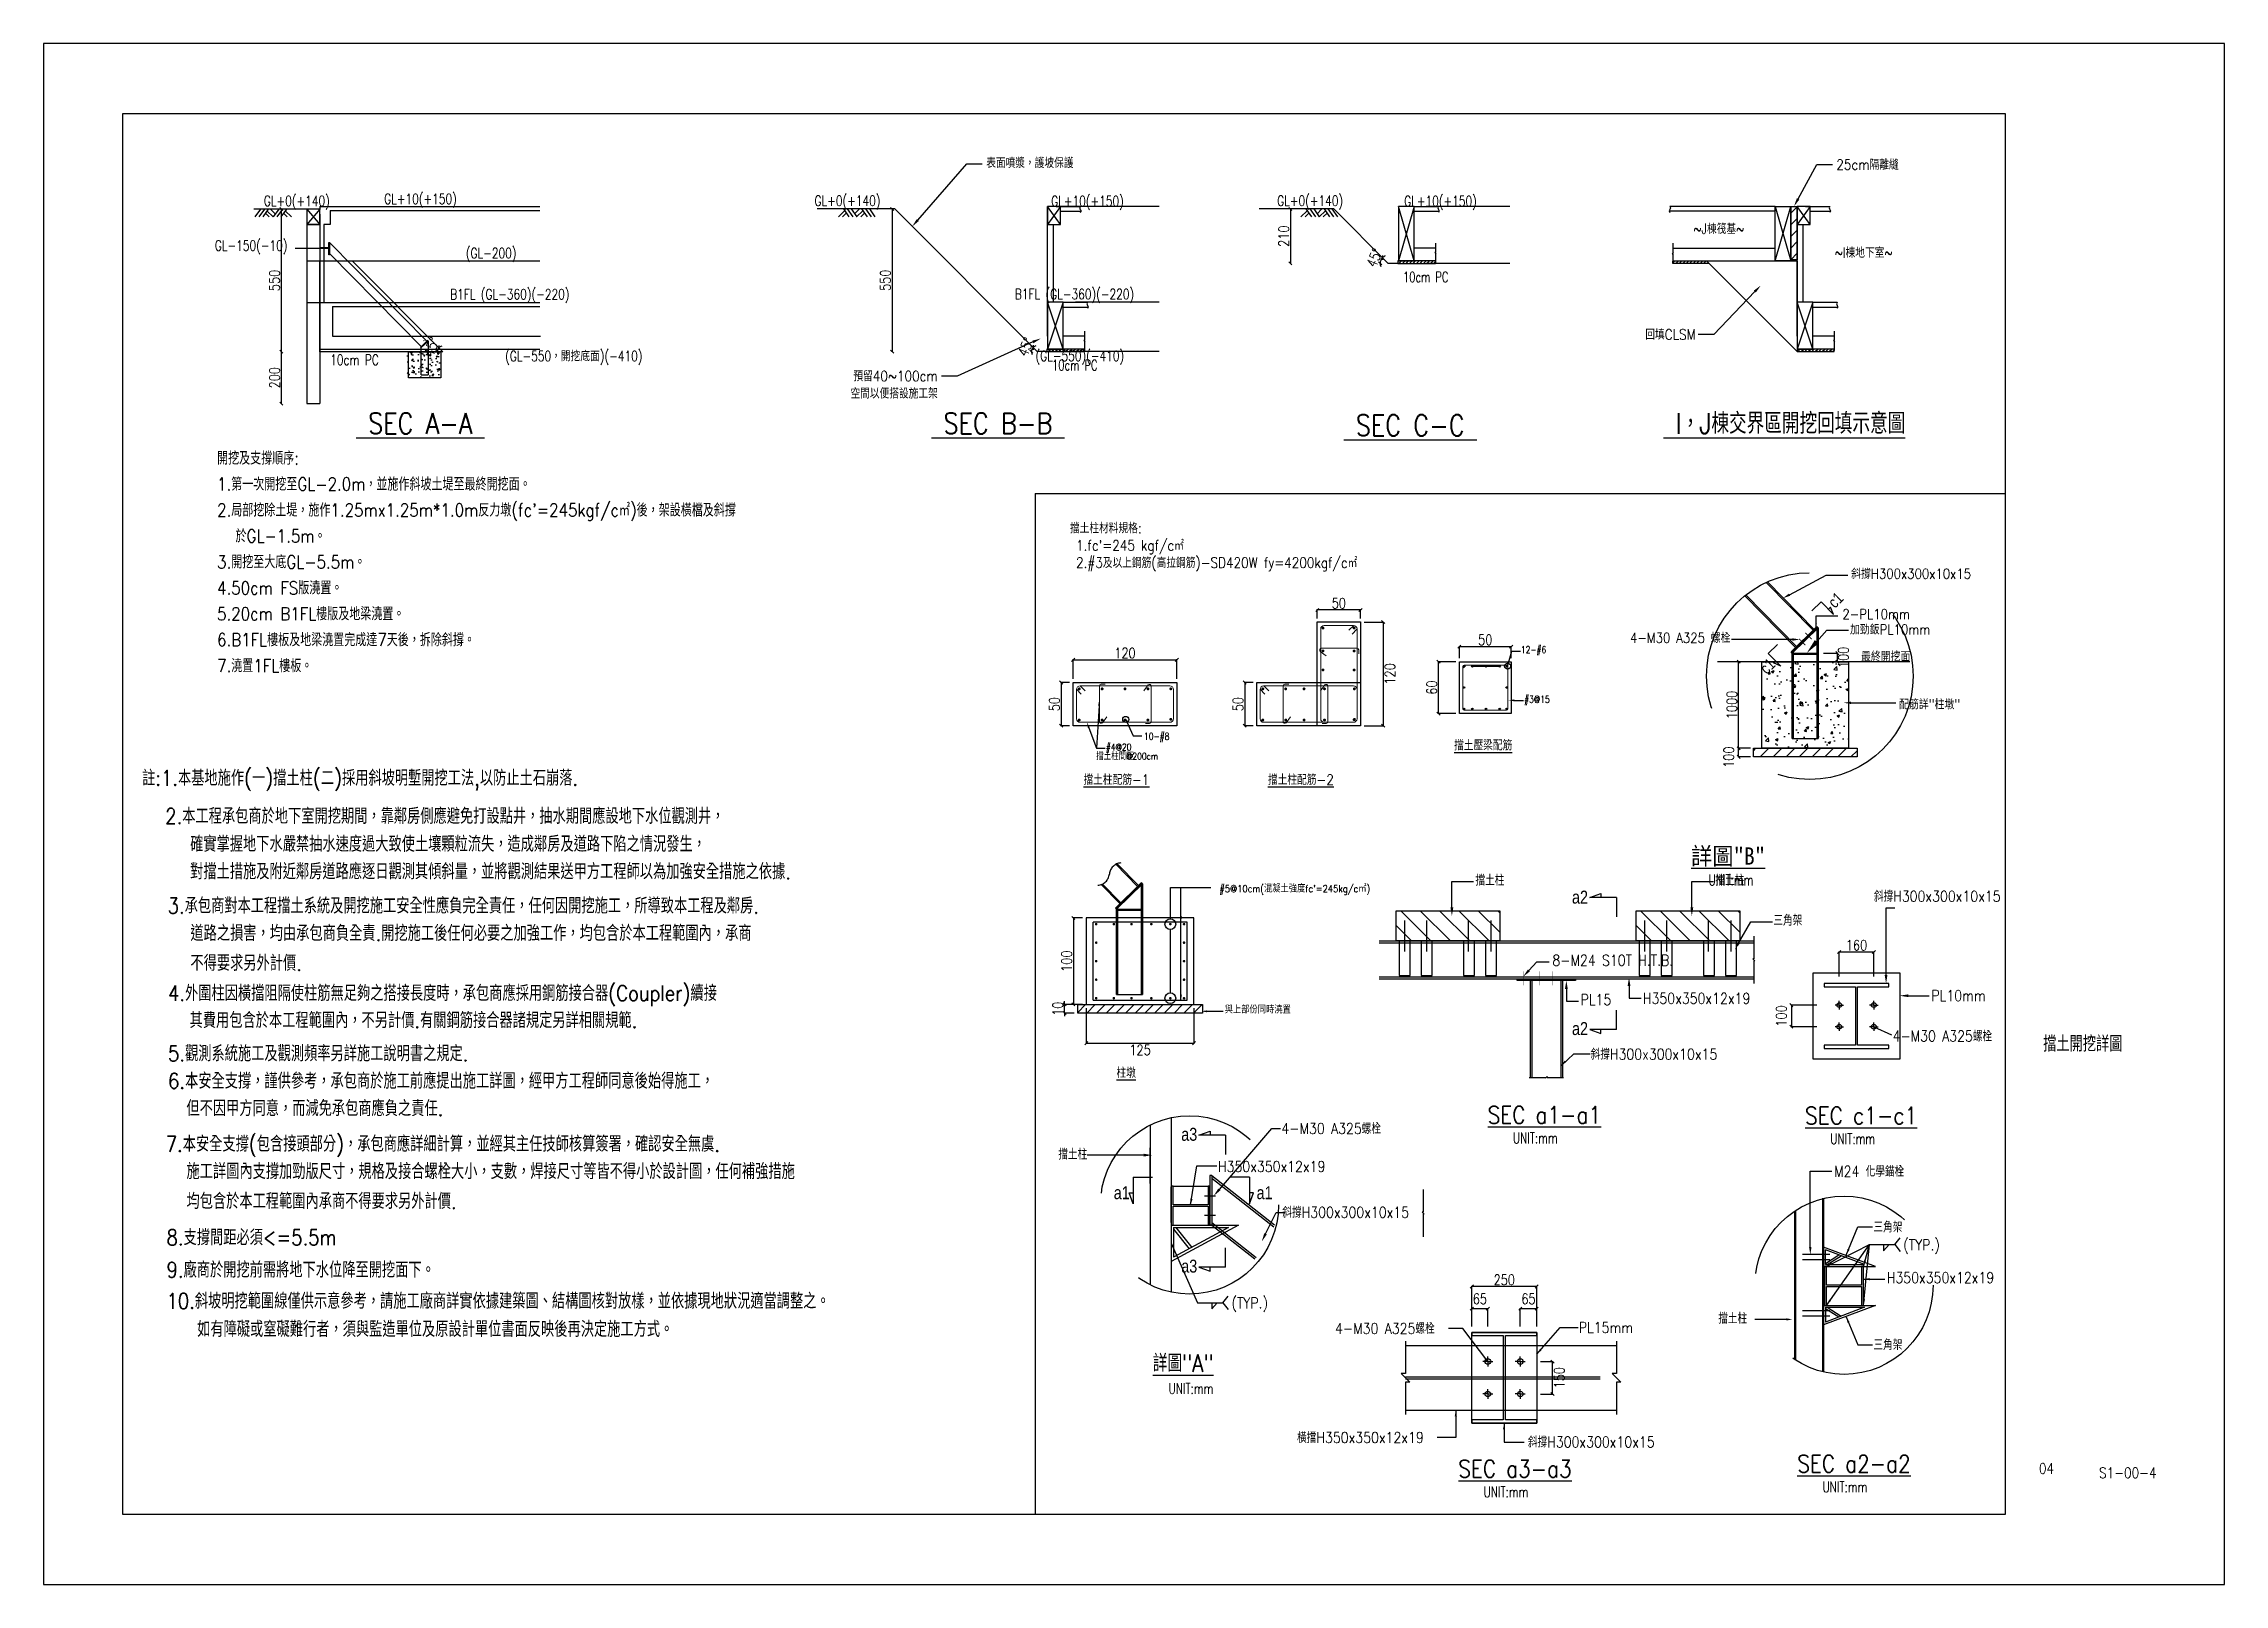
# Paper-space layout 'S1-00-4-擋土開挖詳圖' of a CAD drawing. Header units: centimetres. Extents: x 0 to 84.1, y 0 to 59.4.
# The model-space entities are those that its viewports show. They can reach past a viewport. Long polylines and large blocks are cut down to what shows.
import ezdxf
from ezdxf import colors
from ezdxf.entities.mleader import LeaderData, LeaderLine
from ezdxf.math import Vec2, Vec3

# ---------------------------------------------------------------- set-up
doc = ezdxf.new("R2010")
doc.units = ezdxf.units.CM
for name, pattern in [('1', [0.375, 0.25, -0.125]), ('CENTER', [2, 1.25, -0.25, 0.25, -0.25]), ('CONTINOUS', [0]), ('HIDDEN', [0.375, 0.25, -0.125])]:
    doc.linetypes.add(name, pattern=pattern)
doc.layers.get('0').update_dxf_attribs({"color": 8})
for name, color, linetype in [('0S-COLUMN', 1, 'Continuous'), ('0S-伸縮縫', 4, 'Continuous'), ('0S-鋼筋', 1, 'Continuous'), ('1', 1, 'Continuous'), ('1-TO', 3, 'Continuous'), ('1-W', 6, 'Continuous'), ('1S-TEXT', 7, 'Continuous'), ('21', 21, 'Continuous'), ('8', 48, 'Continuous'), ('B', 6, 'HIDDEN'), ('BASELINE', 43, 'Continuous'), ('BN', 7, 'Continuous'), ('C2', 2, 'Continuous'), ('C3', 3, 'Continuous'), ('CC', 1, 'Continuous'), ('COLUMN', 1, 'Continuous'), ('DIM', 4, 'Continuous'), ('F', 2, 'HIDDEN'), ('FF', 3, 'Continuous'), ('H', 123, 'Continuous'), ('J', 3, 'HIDDEN'), ('S', 4, 'Continuous'), ('TEXT', 7, 'Continuous'), ('WALL', 40, 'Continuous'), ('擋土柱', 4, 'Continuous'), ('箍筋線', 2, 'Continuous'), ('鋼梁', 6, 'Continuous')]:
    doc.layers.add(name, color=color, linetype=linetype)
for name, color, linetype, plot in [('0S-frame', 8, 'Continuous', False), ('0S-分圖線', 8, 'Continuous', False), ('0S-繪圖區', 171, 'Continuous', False), ('MV', 8, 'Continuous', False)]:
    doc.layers.add(name, color=color, linetype=linetype, plot=plot)
doc.styles.add('ae', font='romans.shx', dxfattribs={"bigfont": 'chineset.shx'})
doc.styles.add('CHINA', font='romans.shx', dxfattribs={"width": 0.85, "bigfont": 'chineset.shx'})
doc.styles.add('china1', font='romans.shx', dxfattribs={"width": 0.8, "bigfont": 'chineset.shx'})
doc.styles.add('STYLE1', font='', dxfattribs={"width": 0.85})
doc.styles.add('TEXT', font='kaiu.ttf', dxfattribs={"width": 0.7})
doc.styles.get('STYLE1').set_extended_font_data('PMingLiU')
doc.dimstyles.new('100', dxfattribs={"dimscale": 100, "dimtxt": 0.4, "dimasz": 0.12, "dimexe": 0.02, "dimexo": 0.14, "dimgap": 0.06, "dimtad": 2, "dimdec": 1, "dimrnd": 0.1, "dimdsep": 46, "dimtxsty": 'CHINA', "dimblk1": 'OBLIQUE', "dimblk2": 'OBLIQUE', "dimsah": 1, "dimcen": 0.5, "dimdle": 0.01, "dimclrd": 4, "dimclre": 4, "dimclrt": 4, "dimadec": 0, "dimazin": 0, "dimtfac": 1, "dimtdec": 1, "dimtix": 1, "dimtmove": 2, "dimatfit": 3, "dimfxl": 0.14, "dimtolj": 1, "dimtzin": 0, "dimarcsym": 0})
doc.dimstyles.new('100(詳圖)', dxfattribs={"dimscale": 100, "dimtxt": 0.4, "dimasz": 0.12, "dimexe": 0.02, "dimexo": 0.14, "dimgap": 0.06, "dimtad": 2, "dimdec": 1, "dimrnd": 0.1, "dimdsep": 46, "dimtxsty": 'china1', "dimblk1": 'OBLIQUE', "dimblk2": 'OBLIQUE', "dimsah": 1, "dimcen": 0.5, "dimdle": 0.01, "dimse1": 1, "dimse2": 1, "dimclrd": 4, "dimclre": 4, "dimclrt": 4, "dimadec": 0, "dimazin": 0, "dimtfac": 1, "dimtdec": 1, "dimtix": 1, "dimtmove": 2, "dimatfit": 3, "dimfxl": 0.14, "dimtolj": 1, "dimtzin": 0, "dimarcsym": 0})
doc.dimstyles.new('30', dxfattribs={"dimscale": 30, "dimtxt": 0.4, "dimasz": 0.12, "dimexe": 0.02, "dimexo": 0.14, "dimgap": 0.06, "dimtad": 2, "dimdec": 1, "dimrnd": 0.1, "dimdsep": 46, "dimtxsty": 'china1', "dimblk1": 'OBLIQUE', "dimblk2": 'OBLIQUE', "dimsah": 1, "dimcen": 0.5, "dimdle": 0.01, "dimclrd": 4, "dimclre": 4, "dimclrt": 4, "dimadec": 0, "dimazin": 0, "dimtfac": 1, "dimtdec": 1, "dimtix": 1, "dimtmove": 2, "dimatfit": 3, "dimfxl": 0.14, "dimtolj": 1, "dimtzin": 0, "dimarcsym": 0})

psp = doc.layouts.new('S1-00-4-擋土開挖詳圖')

# ---------------------------------------------------------------- texts
at = {"layer": 'TEXT', "style": 'ae', "width": 0.85}
for s, height, p in [('擋土開挖詳圖', 0.6, (77.111, 20.542)), ('04', 0.4, (76.949, 4.267)), ('S1-00-4', 0.4, (79.268, 4.1))]:
    psp.add_text(s, height=height, dxfattribs=at).set_placement(p)

msp = doc.modelspace()

# ---------------------------------------------------------------- texts
at = {"layer": '1S-TEXT', "style": 'CHINA'}
for s, width, p in [('GL+10(+150)', 0.75, (81207.111, 33511.0568)), ('GL+0(+140)', 0.75, (80742.9833, 33503.1811)), ('GL+0(+140)', 0.75, (82867.4573, 33503.7558)), ('GL+10(+150)', 0.75, (83779.4175, 33502.3128)), ('GL+0(+140)', 0.75, (84651.1938, 33503.7514)), ('GL+10(+150)', 0.75, (85140.8387, 33502.3128)), ('~J棟筏基~', 0.75, (86257.5144, 33395.8136)), ('GL-150(-10)', 0.75, (80554.4222, 33331.1608)), ('(GL-200)', 0.75, (81522.4233, 33302.1291)), ('~I棟地下室~', 0.75, (86802.1395, 33303.8323)), ('10cm PC', 0.7, (85136.81, 33210.0118)), ('B1FL (GL-360)(-220)', 0.75, (81461.6209, 33143.4456)), ('B1FL (GL-360)(-220)', 0.75, (83639.3614, 33144.0248)), ('(GL-550，開挖底面)(-410)', 0.75, (81674.1901, 32905.2011)), ('(GL-550)(-410)', 0.75, (83719.4571, 32905.7787)), ('10cm PC', 0.75, (80998.9407, 32890.5454)), ('10cm PC', 0.7, (83783.508, 32870.0162))]:
    msp.add_text(s, height=40, dxfattribs=dict(at, width=width)).set_placement(p)
at = {"layer": '1S-TEXT', "linetype": 'Continuous', "style": 'CHINA', "width": 0.85}
for s, p in [('%%U SEC A-A ', (81099.0941, 32625.6038)), ('%%U SEC B-B ', (83317.9327, 32625.6038)), ('%%U I，J棟交界區開挖回填示意圖', (86141.2825, 32625.6038)), ('%%U SEC C-C ', (84907.9949, 32618.0482))]:
    msp.add_text(s, height=80, dxfattribs=at).set_placement(p)
at = {"layer": '1S-TEXT', "linetype": 'CONTINOUS', "attachment_point": 1, "style": 'CHINA'}
for s, insert, char_height, width in [("\\pxsm1.2;開挖及支撐順序:\\P1.第一次開挖至GL-2.0m，並施作斜坡土堤至最終開挖面。\\P\\pi-1.42224,l1.42224;2.局部挖除土堤，施作1.25mx1.25m*1.0m反力墩(fc'=245kgf/c㎡)後，架設橫檔及斜撐於GL-1.5m。 \\P3.開挖至大底GL-5.5m。 \\P4.50cm FS版澆置。\\P5.20cm B1FL樓版及地梁澆置。\\P6.B1FL樓板及地梁澆置完成達7天後，拆除斜撐。\\P7.澆置1FL樓板。", (80563.2235, 32556.5191), 50, 2014.293455), ("擋土柱材料規格:\\P 1.fc'=245 kgf/c㎡\\P\\pxi-1.7778,l1.7778; 2.#3及以上鋼筋(高拉鋼筋)-SD420W fy=4200kgf/c㎡ ", (89632.1129, 30074.7158), 12, 604.288036)]:
    msp.add_mtext(s, dxfattribs=dict(at, insert=insert, char_height=char_height, width=width))
at = {"layer": 'BN', "color": 7, "linetype": 'Continuous', "width": 0.85}
for s, height, style, p in [('斜撐H300x300x10x15', 11.666667, 'CHINA', (90535.8478, 30010.1072)), ('2-PL10mm', 11.66667, 'CHINA', (90525.8552, 29963.3458)), ('4-M30 A325 螺栓', 11.666667, 'CHINA', (90279.9902, 29935.9322)), ('加勁鈑PL10mm', 11.66667, 'CHINA', (90534.5728, 29945.6292)), ('最終開挖面 ', 11.66667, 'CHINA', (90547.36, 29914.372)), ('配筋詳"柱墩"', 11.66667, 'CHINA', (90591.3811, 29859.1318)), ("#5@10cm(混凝土強度fc'=245kg/c㎡)", 8.333333, 'CHINA', (89804.9648, 29647.4825)), ('擋土柱', 12.5, 'CHINA', (90101.2119, 29655.2489)), ('a2', 15, 'STYLE1', (90212.926, 29634.4106)), ('擋土柱', 12.5, 'CHINA', (90378.8317, 29655.2489)), ('斜撐H300x300x10x15', 12.5, 'CHINA', (90562.1989, 29636.6577)), ('三角架', 12.5, 'CHINA', (90445.9068, 29608.875)), ('8-M24 S10T H.T.B.', 12.5, 'CHINA', (90190.2688, 29562.5305)), ('PL15', 12.5, 'CHINA', (90222.8933, 29517.0204)), ('H350x350x12x19', 12.5, 'CHINA', (90294.957, 29518.5293)), ('PL10mm', 12.5, 'CHINA', (90628.7391, 29521.6732)), ('與上部份同時澆置', 8.33333, 'CHINA', (89811.1417, 29507.4367)), ('a2', 15, 'STYLE1', (90212.926, 29482.3835)), ('4-M30 A325螺栓', 12.5, 'CHINA', (90583.8366, 29474.95)), ('斜撐H300x300x10x15', 12.5, 'CHINA', (90234.457, 29454.0293)), ('a3', 15, 'STYLE1', (89760.8467, 29360.09)), ('4-M30 A325螺栓', 12.5, 'CHINA', (89876.7833, 29368.0181)), ('擋土柱', 12.5, 'CHINA', (89618.6634, 29338.356)), ('H350x350x12x19', 12.5, 'CHINA', (89803.315, 29324.0872)), ('M24 化學錨栓', 12.5, 'CHINA', (90516.2715, 29318.4357)), ('a1', 15, 'STYLE1', (89682.7641, 29292.5572)), ('a1', 15, 'STYLE1', (89848.0114, 29292.5572)), ('斜撐H300x300x10x15', 12.5, 'CHINA', (89877.8191, 29271.118)), ('三角架', 12.5, 'CHINA', (90561.6968, 29254.0913)), ('(TYP.)', 12.5, 'CHINA', (90596.2753, 29233.4735)), ('a3', 15, 'STYLE1', (89760.8467, 29207.6061)), ('H350x350x12x19', 12.5, 'CHINA', (90577.1399, 29195.5387)), ('(TYP.)', 12.5, 'CHINA', (89818.9685, 29166.2426)), ('4-M30 A325螺栓', 12.5, 'CHINA', (89938.8677, 29136.7764)), ('PL15mm', 12.5, 'CHINA', (90220.796, 29137.8582)), ('擋土柱', 12.5, 'CHINA', (90382.1769, 29148.4967)), ('三角架', 12.5, 'CHINA', (90561.6968, 29117.9657)), ('橫擋H350x350x12x19', 12.5, 'CHINA', (89894.8389, 29010.6296)), ('斜撐H300x300x10x15', 12.5, 'CHINA', (90161.9479, 29005.481))]:
    msp.add_text(s, height=height, dxfattribs=dict(at, style=style)).set_placement(p)
at = {"layer": 'BN', "color": 7, "linetype": 'Continuous', "style": 'STYLE1', "width": 0.85}
for p in [(90517.0706, 29975.2215), (90438.2675, 29898.7466)]:
    msp.add_text('c1', height=13.33333, rotation=44.3896552, dxfattribs=at).set_placement(p)
at = {"layer": 'BN', "style": 'china1', "width": 0.8}
for s, p in [('12-#6', (90153.8304, 29924.2467)), ('#3@15', (90157.5638, 29866.6362)), ('10-#8', (89717.8401, 29823.8765)), ('擋土柱間距', (89662.5018, 29800.6952)), ('#4@20', (89673.6135, 29811.3732)), ('@200cm', (89696.9416, 29800.8947))]:
    msp.add_text(s, height=8, dxfattribs=at).set_placement(p)
at = {"layer": 'TEXT', "style": 'CHINA', "width": 0.85}
for s, height, p in [('註:1.本基地施作(一)擋土柱(二)採用斜坡明塹開挖工法,以防止土石崩落.', 60, (80274.0974, 31268.5547)), ('2.本工程承包商於地下室開挖期間，靠鄰房側應避免打設點井，抽水期間應設地下水位觀測井，', 60, (80363.3765, 31121.5687)), ('確實掌握地下水嚴禁抽水速度過大致使土壤顆粒流失，造成鄰房及道路下陷之情況發生，', 60, (80459.3955, 31014.0058)), ('對擋土措施及附近鄰房道路應逐日觀測其傾斜量，並將觀測結果送甲方工程師以為加強安全措施之依據.', 60, (80459.3955, 30908.1996)), ('3.承包商對本工程擋土系統及開挖施工安全性應負完全責任，任何因開挖施工，所導致本工程及鄰房.', 60, (80372.708, 30776.0637)), ('道路之損害，均由承包商負全責.開挖施工後任何必要之加強工作，均包含於本工程範圍內，承商', 60, (80460.431, 30670.2575)), ('不得要求另外計價.', 60, (80460.431, 30555.0853)), ('4.外圍柱因橫擋阻隔使柱筋無足夠之搭接長度時，承包商應採用鋼筋接合器(Coupler)續接', 60, (80374.1558, 30438.9372)), ('其費用包含於本工程範圍內，不另計價.有關鋼筋接合器諸規定另詳相關規範.', 60, (80457.2618, 30334.2852)), ('5.觀測系統施工及觀測頻率另詳施工說明書之規定.', 60, (80374.1823, 30206.4328)), ('6.本安全支撐，謹供參考，承包商於施工前應提出施工詳圖，經甲方工程師同意後始得施工，', 60, (80374.1823, 30100.6265)), ('但不因甲方同意，而減免承包商應負之責任.', 60, (80444.9763, 29994.8203)), ('7.本安全支撐(包含接頭部分)，承包商應詳細計算，並經其主任技師核算簽署，確認安全無虞.', 60, (80365.225, 29857.815)), ('%%U擋土壓梁配筋', 12, (90076.5369, 29811.6055)), ('施工詳圖內支撐加勁版尺寸，規格及接合螺栓大小，支數，焊接尺寸等皆不得小於設計圖，任何補強措施', 60, (80445.2689, 29752.0088)), ('%%U擋土柱配筋-1', 12, (89647.7878, 29771.7542)), ('%%U擋土柱配筋-2', 12, (89861.2148, 29771.7542)), ('均包含於本工程範圍內承商不得要求另外計價.', 60, (80445.2689, 29637.2464)), ('8.支撐間距必須<=5.5m', 60, (80368.3977, 29497.2381)), ('%%U柱墩', 12, (89685.9732, 29432.8453)), ('9.廠商於開挖前需將地下水位降至開挖面下。 ', 60, (80368.3977, 29372.3901)), ('10.斜坡明挖範圍線僅供示意參考，請施工廠商詳實依據建築圖、結構圖核對放樣，並依據現地狀況適當調整之。 ', 60, (80368.3977, 29252.2214)), ('如有障礙或窒礙難行者，須與監造單位及原設計單位書面反映後再決定施工方式。 ', 60, (80486.6244, 29143.6196))]:
    msp.add_text(s, height=height, dxfattribs=at).set_placement(p)
at = {"layer": 'TEXT', "linetype": 'Continuous'}
for s, height, style, width, p in [('%%U詳圖"B"', 20, 'TEXT', 0.9, (90350.6992, 29679.4171)), ('UNIT:mm', 12.5, 'CHINA', 0.7, (90371.0228, 29655.4037)), ('%%USEC a1-a1', 20, 'CHINA', 0.85, (90115.4053, 29380.0304)), ('%%USEC c1-c1', 20, 'CHINA', 0.85, (90482.6211, 29379.1725)), ('UNIT:mm', 12.5, 'CHINA', 0.7, (90144.614, 29357.0171)), ('UNIT:mm', 12.5, 'CHINA', 0.7, (90511.8298, 29356.1592)), ('%%U詳圖"A"', 20, 'CHINA', 0.85, (89727.8865, 29092.9356)), ('UNIT:mm', 12.5, 'CHINA', 0.7, (89746.2361, 29067.3626)), ('%%USEC a3-a3', 20, 'CHINA', 0.85, (90081.4438, 28970.747)), ('%%USEC a2-a2', 20, 'CHINA', 0.85, (90473.6265, 28976.6168)), ('UNIT:mm', 12.5, 'CHINA', 0.7, (90502.8353, 28953.6034)), ('UNIT:mm', 12.5, 'CHINA', 0.7, (90110.6526, 28947.7337))]:
    msp.add_text(s, height=height, dxfattribs=dict(at, style=style, width=width)).set_placement(p)

# ---------------------------------------------------------------- blocks, each defined once
blk = doc.blocks.new('_Oblique')
at = {"color": 0, "linetype": 'ByBlock', "lineweight": -2}
blk.add_line((-0.5, -0.5), (0.5, 0.5), dxfattribs=at)
blk = doc.blocks.new('*D81')
at = {"layer": 'DIM', "color": 4, "lineweight": -2, "ltscale": 100}
for p, q in [((90078.4, 29914.2), (90057.9, 29914.2)), ((90058.5, 29853.9), (90058.5, 29914.5)), ((90078.4, 29854.2), (90057.9, 29854.2))]:
    blk.add_line(p, q, dxfattribs=at)
at = {"layer": 'DIM', "color": 4, "lineweight": -2, "ltscale": 100, "xscale": 3.6, "yscale": 3.6, "zscale": 3.6}
for p, rotation in [((90058.5, 29914.2), 90), ((90058.5, 29854.2), 270)]:
    blk.add_blockref('_Oblique', p, dxfattribs=dict(at, rotation=rotation))
at = {"layer": 'DIM', "color": 4, "ltscale": 100, "insert": (90050.7, 29884.2), "char_height": 12, "attachment_point": 5, "rotation": 90, "style": 'china1'}
blk.add_mtext('\\A1;60', dxfattribs=at)
blk = doc.blocks.new('*D82')
at = {"layer": 'DIM', "color": 4, "lineweight": -2, "ltscale": 100}
for p, q in [((90082.3, 29931.7), (90142.9, 29931.7)), ((90082.6, 29918.4), (90082.6, 29932.3)), ((90142.6, 29918.4), (90142.6, 29932.3))]:
    blk.add_line(p, q, dxfattribs=at)
at = {"layer": 'DIM', "color": 4, "lineweight": -2, "ltscale": 100, "xscale": 3.6, "yscale": 3.6, "zscale": 3.6, "rotation": 180}
blk.add_blockref('_Oblique', (90082.6, 29931.7), dxfattribs=at)
at = {"layer": 'DIM', "color": 4, "lineweight": -2, "ltscale": 100, "xscale": 3.6, "yscale": 3.6, "zscale": 3.6}
blk.add_blockref('_Oblique', (90142.6, 29931.7), dxfattribs=at)
at = {"layer": 'DIM', "color": 4, "ltscale": 100, "insert": (90112.6, 29939.5), "char_height": 12, "attachment_point": 5, "style": 'china1'}
blk.add_mtext('\\A1;50', dxfattribs=at)
blk = doc.blocks.new('_Origin')
at = {"color": 0, "linetype": 'ByBlock', "lineweight": -2}
blk.add_line((0, 0), (-1, 0), dxfattribs=at)
blk.add_circle((0, 0), 0.5, dxfattribs=at)
blk = doc.blocks.new('*D83')
at = {"layer": 'DIM', "color": 4, "lineweight": -2, "ltscale": 100}
for p, q in [((89631.6, 29890.1), (89621.3, 29890.1)), ((89621.9, 29890.4), (89621.9, 29839.8)), ((89631.6, 29840.1), (89621.3, 29840.1))]:
    blk.add_line(p, q, dxfattribs=at)
at = {"layer": 'DIM', "color": 4, "lineweight": -2, "ltscale": 100, "xscale": 3.6, "yscale": 3.6, "zscale": 3.6}
for p, rotation in [((89621.9, 29890.1), 90), ((89621.9, 29840.1), 270)]:
    blk.add_blockref('_Oblique', p, dxfattribs=dict(at, rotation=rotation))
at = {"layer": 'DIM', "color": 4, "ltscale": 100, "insert": (89614.1, 29865.1), "char_height": 12, "attachment_point": 5, "rotation": 90, "style": 'china1'}
blk.add_mtext('\\A1;50', dxfattribs=at)
blk = doc.blocks.new('*D84')
at = {"layer": 'DIM', "color": 4, "lineweight": -2, "ltscale": 100}
for p, q in [((89635.5, 29916.4), (89756.1, 29916.4)), ((89635.8, 29894.3), (89635.8, 29917)), ((89755.8, 29894.3), (89755.8, 29917))]:
    blk.add_line(p, q, dxfattribs=at)
at = {"layer": 'DIM', "color": 4, "lineweight": -2, "ltscale": 100, "xscale": 3.6, "yscale": 3.6, "zscale": 3.6, "rotation": 180}
blk.add_blockref('_Oblique', (89635.8, 29916.4), dxfattribs=at)
at = {"layer": 'DIM', "color": 4, "lineweight": -2, "ltscale": 100, "xscale": 3.6, "yscale": 3.6, "zscale": 3.6}
blk.add_blockref('_Oblique', (89755.8, 29916.4), dxfattribs=at)
at = {"layer": 'DIM', "color": 4, "ltscale": 100, "insert": (89695.8, 29924.2), "char_height": 12, "attachment_point": 5, "style": 'china1'}
blk.add_mtext('\\A1;120', dxfattribs=at)
blk = doc.blocks.new('*D91')
at = {"layer": 'DIM', "color": 4, "lineweight": -2, "ltscale": 100}
for p, q in [((89651, 29513.6), (89651, 29472.4)), ((89775.5, 29513.6), (89775.5, 29472.4)), ((89650.7, 29473), (89775.8, 29473))]:
    blk.add_line(p, q, dxfattribs=at)
at = {"layer": 'DIM', "color": 4, "lineweight": -2, "ltscale": 100, "xscale": 3.6, "yscale": 3.6, "zscale": 3.6, "rotation": 180}
blk.add_blockref('_Oblique', (89651, 29473), dxfattribs=at)
at = {"layer": 'DIM', "color": 4, "lineweight": -2, "ltscale": 100, "xscale": 3.6, "yscale": 3.6, "zscale": 3.6}
blk.add_blockref('_Oblique', (89775.5, 29473), dxfattribs=at)
at = {"layer": 'DIM', "color": 4, "ltscale": 100, "insert": (89713.3, 29465.2), "char_height": 12, "attachment_point": 5, "style": 'china1'}
blk.add_mtext('\\A1;125', dxfattribs=at)
blk = doc.blocks.new('*D92')
at = {"layer": 'DIM', "color": 4, "lineweight": -2, "ltscale": 100}
for p, q in [((89625.9, 29517.8), (89625.9, 29521.4)), ((89636.8, 29517.8), (89625.3, 29517.8)), ((89636.8, 29507.8), (89625.3, 29507.8)), ((89625.9, 29507.8), (89625.9, 29517.8)), ((89625.9, 29507.8), (89625.9, 29504.2))]:
    blk.add_line(p, q, dxfattribs=at)
at = {"layer": 'DIM', "color": 4, "lineweight": -2, "ltscale": 100, "xscale": 3.6, "yscale": 3.6, "zscale": 3.6}
for p, rotation in [((89625.9, 29517.8), 270), ((89625.9, 29507.8), 90)]:
    blk.add_blockref('_Oblique', p, dxfattribs=dict(at, rotation=rotation))
at = {"layer": 'DIM', "color": 4, "ltscale": 100, "insert": (89618.1, 29512.8), "char_height": 12, "attachment_point": 5, "rotation": 90, "style": 'china1'}
blk.add_mtext('\\A1;10', dxfattribs=at)
blk = doc.blocks.new('*D93')
at = {"layer": 'DIM', "color": 4, "lineweight": -2, "ltscale": 100}
for p, q in [((89646.8, 29617.8), (89635.5, 29617.8)), ((89636.1, 29618.1), (89636.1, 29517.5)), ((89646.8, 29517.8), (89635.5, 29517.8))]:
    blk.add_line(p, q, dxfattribs=at)
at = {"layer": 'DIM', "color": 4, "lineweight": -2, "ltscale": 100, "xscale": 3.6, "yscale": 3.6, "zscale": 3.6}
for p, rotation in [((89636.1, 29617.8), 90), ((89636.1, 29517.8), 270)]:
    blk.add_blockref('_Oblique', p, dxfattribs=dict(at, rotation=rotation))
at = {"layer": 'DIM', "color": 4, "ltscale": 100, "insert": (89628.3, 29567.8), "char_height": 12, "attachment_point": 5, "rotation": 90, "style": 'china1'}
blk.add_mtext('\\A1;100', dxfattribs=at)
blk = doc.blocks.new('ARROW')
at = {"layer": 'DIM', "linetype": 'Continuous'}
blk.add_solid([(-4, -0.7), (-4, 0.7), (0, 0)], dxfattribs=at)
blk = doc.blocks.new('WH300')
at = {"layer": 'F', "linetype": 'Continuous'}
for p, q in [((15, 0), (-15, 0)), ((-15, 0), (-15, -1.5)), ((15, -1.5), (15, 0)), ((-15, -1.5), (-0.5, -1.5)), ((-0.5, -1.5), (-0.5, -28.5)), ((0.5, -28.5), (0.5, -1.5)), ((0.5, -1.5), (15, -1.5)), ((-0.5, -28.5), (-15, -28.5)), ((-15, -28.5), (-15, -30)), ((-15, -30), (15, -30)), ((15, -28.5), (0.5, -28.5)), ((15, -30), (15, -28.5))]:
    blk.add_line(p, q, dxfattribs=at)
blk = doc.blocks.new('*D94')
at = {"layer": 'DIM', "color": 4, "lineweight": -2, "ltscale": 100}
for p, q in [((90521.8, 29578.5), (90562.4, 29578.5)), ((90522.1, 29550), (90522.1, 29579.1)), ((90562.1, 29550), (90562.1, 29579.1))]:
    blk.add_line(p, q, dxfattribs=at)
at = {"layer": 'DIM', "color": 4, "lineweight": -2, "ltscale": 100, "xscale": 3.6, "yscale": 3.6, "zscale": 3.6, "rotation": 180}
blk.add_blockref('_Oblique', (90522.1, 29578.5), dxfattribs=at)
at = {"layer": 'DIM', "color": 4, "lineweight": -2, "ltscale": 100, "xscale": 3.6, "yscale": 3.6, "zscale": 3.6}
blk.add_blockref('_Oblique', (90562.1, 29578.5), dxfattribs=at)
at = {"layer": 'DIM', "color": 4, "ltscale": 100, "insert": (90542.1, 29586.3), "char_height": 12, "attachment_point": 5, "style": 'china1'}
blk.add_mtext('\\A1;160', dxfattribs=at)
blk = doc.blocks.new('*D95')
at = {"layer": 'DIM', "color": 4, "lineweight": -2, "ltscale": 100}
for p, q in [((90496.3, 29517), (90466.1, 29517)), ((90466.7, 29517.3), (90466.7, 29491.7)), ((90496.3, 29492), (90466.1, 29492))]:
    blk.add_line(p, q, dxfattribs=at)
at = {"layer": 'DIM', "color": 4, "lineweight": -2, "ltscale": 100, "xscale": 3.6, "yscale": 3.6, "zscale": 3.6}
for p, rotation in [((90466.7, 29517), 90), ((90466.7, 29492), 270)]:
    blk.add_blockref('_Oblique', p, dxfattribs=dict(at, rotation=rotation))
at = {"layer": 'DIM', "color": 4, "ltscale": 100, "insert": (90455.1, 29504.5), "char_height": 12, "attachment_point": 5, "rotation": 90, "style": 'china1'}
blk.add_mtext('\\A1;100', dxfattribs=at)
blk = doc.blocks.new('*D96')
at = {"layer": 'DIM', "color": 4, "lineweight": -2, "ltscale": 100}
for p, q in [((90172.4, 29191.5), (90096.8, 29191.5)), ((90097.1, 29163.2), (90097.1, 29192.1)), ((90172.1, 29163.2), (90172.1, 29192.1))]:
    blk.add_line(p, q, dxfattribs=at)
at = {"layer": 'DIM', "color": 4, "lineweight": -2, "ltscale": 100, "xscale": 3.6, "yscale": 3.6, "zscale": 3.6, "rotation": 180}
blk.add_blockref('_Oblique', (90097.1, 29191.5), dxfattribs=at)
at = {"layer": 'DIM', "color": 4, "lineweight": -2, "ltscale": 100, "xscale": 3.6, "yscale": 3.6, "zscale": 3.6}
blk.add_blockref('_Oblique', (90172.1, 29191.5), dxfattribs=at)
at = {"layer": 'DIM', "color": 4, "ltscale": 100, "insert": (90134.6, 29199.3), "char_height": 12, "attachment_point": 5, "style": 'china1'}
blk.add_mtext('\\A1;250', dxfattribs=at)
blk = doc.blocks.new('*D97')
at = {"layer": 'DIM', "color": 4, "lineweight": -2, "ltscale": 100}
for p, q in [((90176.4, 29104.7), (90191, 29104.7)), ((90190.4, 29066.9), (90190.4, 29105)), ((90176.4, 29067.2), (90191, 29067.2))]:
    blk.add_line(p, q, dxfattribs=at)
at = {"layer": 'DIM', "color": 4, "lineweight": -2, "ltscale": 100, "xscale": 3.6, "yscale": 3.6, "zscale": 3.6}
for p, rotation in [((90190.4, 29104.7), 90), ((90190.4, 29067.2), 270)]:
    blk.add_blockref('_Oblique', p, dxfattribs=dict(at, rotation=rotation))
at = {"layer": 'DIM', "color": 4, "ltscale": 100, "insert": (90198.2, 29086), "char_height": 12, "attachment_point": 5, "rotation": 90, "style": 'china1'}
blk.add_mtext('\\A1;150', dxfattribs=at)
blk = doc.blocks.new('*D98')
at = {"layer": 'DIM', "color": 4, "lineweight": -2, "ltscale": 100}
for p, q in [((90096.8, 29166), (90115.9, 29166)), ((90097.1, 29145.4), (90097.1, 29166.6)), ((90115.6, 29145.4), (90115.6, 29166.6))]:
    blk.add_line(p, q, dxfattribs=at)
at = {"layer": 'DIM', "color": 4, "lineweight": -2, "ltscale": 100, "xscale": 3.6, "yscale": 3.6, "zscale": 3.6, "rotation": 180}
blk.add_blockref('_Oblique', (90097.1, 29166), dxfattribs=at)
at = {"layer": 'DIM', "color": 4, "lineweight": -2, "ltscale": 100, "xscale": 3.6, "yscale": 3.6, "zscale": 3.6}
blk.add_blockref('_Oblique', (90115.6, 29166), dxfattribs=at)
at = {"layer": 'DIM', "color": 4, "ltscale": 100, "insert": (90106.4, 29177.3), "char_height": 12, "attachment_point": 5, "style": 'china1'}
blk.add_mtext('\\A1;65', dxfattribs=at)
blk = doc.blocks.new('*D99')
at = {"layer": 'DIM', "color": 4, "lineweight": -2, "ltscale": 100}
for p, q in [((90152.8, 29166), (90172.4, 29166)), ((90153.1, 29145.4), (90153.1, 29166.6)), ((90172.1, 29145.4), (90172.1, 29166.6))]:
    blk.add_line(p, q, dxfattribs=at)
at = {"layer": 'DIM', "color": 4, "lineweight": -2, "ltscale": 100, "xscale": 3.6, "yscale": 3.6, "zscale": 3.6, "rotation": 180}
blk.add_blockref('_Oblique', (90153.1, 29166), dxfattribs=at)
at = {"layer": 'DIM', "color": 4, "lineweight": -2, "ltscale": 100, "xscale": 3.6, "yscale": 3.6, "zscale": 3.6}
blk.add_blockref('_Oblique', (90172.1, 29166), dxfattribs=at)
at = {"layer": 'DIM', "color": 4, "ltscale": 100, "insert": (90162.6, 29177.3), "char_height": 12, "attachment_point": 5, "style": 'china1'}
blk.add_mtext('\\A1;65', dxfattribs=at)
blk = doc.blocks.new('*D100')
at = {"layer": 'DIM', "color": 4, "lineweight": -2, "ltscale": 100}
for p, q in [((90504, 29924.1), (90520.6, 29924.1)), ((90520, 29913.8), (90520, 29924.4)), ((90504, 29914.1), (90520.6, 29914.1))]:
    blk.add_line(p, q, dxfattribs=at)
at = {"layer": 'DIM', "color": 4, "lineweight": -2, "ltscale": 100, "xscale": 3.6, "yscale": 3.6, "zscale": 3.6}
for p, rotation in [((90520, 29924.1), 90), ((90520, 29914.1), 270)]:
    blk.add_blockref('_Oblique', p, dxfattribs=dict(at, rotation=rotation))
at = {"layer": 'DIM', "color": 4, "ltscale": 100, "insert": (90526.9, 29919.1), "char_height": 12, "attachment_point": 5, "rotation": 90, "style": 'china1'}
blk.add_mtext('\\A1;100', dxfattribs=at)
blk = doc.blocks.new('*D101')
at = {"layer": 'DIM', "color": 4, "lineweight": -2, "ltscale": 100}
for p, q in [((90419.4, 29814.1), (90405.1, 29814.1)), ((90419.4, 29804.1), (90405.1, 29804.1)), ((90405.7, 29803.8), (90405.7, 29814.4))]:
    blk.add_line(p, q, dxfattribs=at)
at = {"layer": 'DIM', "color": 4, "lineweight": -2, "ltscale": 100, "xscale": 3.6, "yscale": 3.6, "zscale": 3.6}
for p, rotation in [((90405.7, 29814.1), 90), ((90405.7, 29804.1), 270)]:
    blk.add_blockref('_Oblique', p, dxfattribs=dict(at, rotation=rotation))
at = {"layer": 'DIM', "color": 4, "ltscale": 100, "insert": (90394.3, 29803.7), "char_height": 12, "attachment_point": 5, "rotation": 90, "style": 'china1'}
blk.add_mtext('\\A1;100', dxfattribs=at)
blk = doc.blocks.new('*D102')
at = {"layer": 'DIM', "color": 4, "lineweight": -2, "ltscale": 100}
for p, q in [((90419.4, 29914.1), (90405.1, 29914.1)), ((90405.7, 29813.8), (90405.7, 29914.4)), ((90419.4, 29814.1), (90405.1, 29814.1))]:
    blk.add_line(p, q, dxfattribs=at)
at = {"layer": 'DIM', "color": 4, "lineweight": -2, "ltscale": 100, "xscale": 3.6, "yscale": 3.6, "zscale": 3.6}
for p, rotation in [((90405.7, 29914.1), 90), ((90405.7, 29814.1), 270)]:
    blk.add_blockref('_Oblique', p, dxfattribs=dict(at, rotation=rotation))
at = {"layer": 'DIM', "color": 4, "ltscale": 100, "insert": (90397.9, 29864.1), "char_height": 12, "attachment_point": 5, "rotation": 90, "style": 'china1'}
blk.add_mtext('\\A1;1000', dxfattribs=at)
blk = doc.blocks.new('A$C6A9D6892')
at = {"layer": '1-TO'}
for p, q in [((32.8, 0), (6, -37.8)), ((51.6, 0), (24.7, -37.8)), ((70.4, 0), (43.5, -37.8)), ((80.7, 0), (104.2, -22.9)), ((120.5, 0), (93.6, -37.8)), ((139.3, 0), (112.4, -37.8)), ((158, 0), (131.1, -37.8)), ((56.2, -20), (74.5, -37.8)), ((64.2, -8.6), (94.2, -37.8)), ((143.8, -20), (162.1, -37.8)), ((151.9, -8.6), (181.8, -37.8))]:
    blk.add_line(p, q, dxfattribs=at)
blk = doc.blocks.new('*D103')
at = {"layer": 'DIM', "color": 4, "lineweight": -2, "ltscale": 100}
blk.add_line((80810.8, 32942.7), (80810.8, 32740.7), dxfattribs=at)
at = {"layer": 'DIM', "color": 4, "lineweight": -2, "ltscale": 100, "xscale": 12, "yscale": 12, "zscale": 12}
for p, rotation in [((80810.8, 32941.7), 90), ((80810.8, 32741.7), 270)]:
    blk.add_blockref('_Oblique', p, dxfattribs=dict(at, rotation=rotation))
at = {"layer": 'DIM', "color": 4, "ltscale": 100, "insert": (80784.8, 32841.7), "char_height": 40, "attachment_point": 5, "rotation": 90, "style": 'china1'}
blk.add_mtext('\\A1;200', dxfattribs=at)
blk = doc.blocks.new('*D104')
at = {"layer": 'DIM', "color": 4, "lineweight": -2, "ltscale": 100}
blk.add_line((80810.8, 33492.7), (80810.8, 32940.7), dxfattribs=at)
at = {"layer": 'DIM', "color": 4, "lineweight": -2, "ltscale": 100, "xscale": 12, "yscale": 12, "zscale": 12}
for p, rotation in [((80810.8, 33491.7), 90), ((80810.8, 32941.7), 270)]:
    blk.add_blockref('_Oblique', p, dxfattribs=dict(at, rotation=rotation))
at = {"layer": 'DIM', "color": 4, "ltscale": 100, "insert": (80784.8, 33216.7), "char_height": 40, "attachment_point": 5, "rotation": 90, "style": 'china1'}
blk.add_mtext('\\A1;550', dxfattribs=at)
blk = doc.blocks.new('*D105')
at = {"layer": 'DIM', "color": 4, "lineweight": -2, "ltscale": 100}
for start, end in [(135, 180), (103.1511, 135), (180, 211.8489)]:
    blk.add_arc((81434.4, 32941.7), 21.9, start, end, dxfattribs=at)
at = {"layer": 'DIM', "color": 4, "lineweight": -2, "ltscale": 100, "xscale": 12, "yscale": 12, "zscale": 12}
for p, rotation in [((81418.9, 32957.2), 225.0000000000012), ((81412.5, 32941.7), 90)]:
    blk.add_blockref('_Oblique', p, dxfattribs=dict(at, rotation=rotation))
at = {"layer": 'DIM', "color": 4, "ltscale": 100, "insert": (81390.1, 32960.1), "char_height": 40, "attachment_point": 5, "rotation": 67.5, "style": 'CHINA'}
blk.add_mtext('\\A1;45%%d', dxfattribs=at)
blk = doc.blocks.new('H350x350x12x19')
at = {"layer": '鋼梁', "linetype": 'Continuous'}
blk.add_lwpolyline([(-6, -28.5), (-6, -321.5, -0.4142136), (-15.5, -331), (-175, -331), (-175, -350), (175, -350), (175, -331), (15.5, -331, -0.4142136), (6, -321.5), (6, -28.5, -0.4142136), (15.5, -19), (175, -19), (175, 0), (-175, 0), (-175, -19), (-15.5, -19, -0.4142136)], format="xyb", close=True, dxfattribs=at)
blk = doc.blocks.new('*D107')
at = {"layer": 'DIM', "color": 4, "lineweight": -2, "ltscale": 100}
for p, q in [((89844, 29890.1), (89833.7, 29890.1)), ((89834.3, 29890.4), (89834.3, 29839.8)), ((89844, 29840.1), (89833.7, 29840.1))]:
    blk.add_line(p, q, dxfattribs=at)
at = {"layer": 'DIM', "color": 4, "lineweight": -2, "ltscale": 100, "xscale": 3.6, "yscale": 3.6, "zscale": 3.6}
for p, rotation in [((89834.3, 29890.1), 90), ((89834.3, 29840.1), 270)]:
    blk.add_blockref('_Oblique', p, dxfattribs=dict(at, rotation=rotation))
at = {"layer": 'DIM', "color": 4, "ltscale": 100, "insert": (89826.5, 29865.1), "char_height": 12, "attachment_point": 5, "rotation": 90, "style": 'china1'}
blk.add_mtext('\\A1;50', dxfattribs=at)
blk = doc.blocks.new('*D108')
at = {"layer": 'DIM', "color": 4, "lineweight": -2, "ltscale": 100}
for p, q in [((89844, 29890.1), (89833.7, 29890.1)), ((89834.3, 29890.4), (89834.3, 29839.8)), ((89844, 29840.1), (89833.7, 29840.1))]:
    blk.add_line(p, q, dxfattribs=at)
at = {"layer": 'DIM', "color": 4, "lineweight": -2, "ltscale": 100, "xscale": 3.6, "yscale": 3.6, "zscale": 3.6}
for p, rotation in [((89834.3, 29890.1), 90), ((89834.3, 29840.1), 270)]:
    blk.add_blockref('_Oblique', p, dxfattribs=dict(at, rotation=rotation))
at = {"layer": 'DIM', "color": 4, "ltscale": 100, "insert": (89826.5, 29865.1), "char_height": 12, "attachment_point": 5, "rotation": 90, "style": 'china1'}
blk.add_mtext('\\A1;50', dxfattribs=at)
blk = doc.blocks.new('*D109')
at = {"layer": 'DIM', "color": 4, "lineweight": -2, "ltscale": 100}
for p, q in [((89968.5, 29974), (89917.9, 29974)), ((89918.2, 29964.3), (89918.2, 29974.6)), ((89968.2, 29964.3), (89968.2, 29974.6))]:
    blk.add_line(p, q, dxfattribs=at)
at = {"layer": 'DIM', "color": 4, "lineweight": -2, "ltscale": 100, "xscale": 3.6, "yscale": 3.6, "zscale": 3.6, "rotation": 180}
blk.add_blockref('_Oblique', (89918.2, 29974), dxfattribs=at)
at = {"layer": 'DIM', "color": 4, "lineweight": -2, "ltscale": 100, "xscale": 3.6, "yscale": 3.6, "zscale": 3.6}
blk.add_blockref('_Oblique', (89968.2, 29974), dxfattribs=at)
at = {"layer": 'DIM', "color": 4, "ltscale": 100, "insert": (89943.2, 29981.8), "char_height": 12, "attachment_point": 5, "style": 'china1'}
blk.add_mtext('\\A1;50', dxfattribs=at)
blk = doc.blocks.new('*D110')
at = {"layer": 'DIM', "color": 4, "lineweight": -2, "ltscale": 100}
for p, q in [((89972.4, 29960.1), (89995.1, 29960.1)), ((89994.5, 29960.4), (89994.5, 29839.8)), ((89972.4, 29840.1), (89995.1, 29840.1))]:
    blk.add_line(p, q, dxfattribs=at)
at = {"layer": 'DIM', "color": 4, "lineweight": -2, "ltscale": 100, "xscale": 3.6, "yscale": 3.6, "zscale": 3.6}
for p, rotation in [((89994.5, 29960.1), 90), ((89994.5, 29840.1), 270)]:
    blk.add_blockref('_Oblique', p, dxfattribs=dict(at, rotation=rotation))
at = {"layer": 'DIM', "color": 4, "ltscale": 100, "insert": (90002.3, 29900.1), "char_height": 12, "attachment_point": 5, "rotation": 90, "style": 'china1'}
blk.add_mtext('\\A1;120', dxfattribs=at)
blk = doc.blocks.new('*D111')
at = {"layer": 'DIM', "color": 4, "lineweight": -2, "ltscale": 100}
for p, q in [((89968.5, 29974), (89917.9, 29974)), ((89918.2, 29964.3), (89918.2, 29974.6)), ((89968.2, 29964.3), (89968.2, 29974.6))]:
    blk.add_line(p, q, dxfattribs=at)
at = {"layer": 'DIM', "color": 4, "lineweight": -2, "ltscale": 100, "xscale": 3.6, "yscale": 3.6, "zscale": 3.6, "rotation": 180}
blk.add_blockref('_Oblique', (89918.2, 29974), dxfattribs=at)
at = {"layer": 'DIM', "color": 4, "lineweight": -2, "ltscale": 100, "xscale": 3.6, "yscale": 3.6, "zscale": 3.6}
blk.add_blockref('_Oblique', (89968.2, 29974), dxfattribs=at)
at = {"layer": 'DIM', "color": 4, "ltscale": 100, "insert": (89943.2, 29981.8), "char_height": 12, "attachment_point": 5, "style": 'china1'}
blk.add_mtext('\\A1;50', dxfattribs=at)
blk = doc.blocks.new('*D112')
at = {"layer": 'DIM', "color": 4, "lineweight": -2, "ltscale": 100}
for p, q in [((89972.4, 29960.1), (89995.1, 29960.1)), ((89994.5, 29960.4), (89994.5, 29839.8)), ((89972.4, 29840.1), (89995.1, 29840.1))]:
    blk.add_line(p, q, dxfattribs=at)
at = {"layer": 'DIM', "color": 4, "lineweight": -2, "ltscale": 100, "xscale": 3.6, "yscale": 3.6, "zscale": 3.6}
for p, rotation in [((89994.5, 29960.1), 90), ((89994.5, 29840.1), 270)]:
    blk.add_blockref('_Oblique', p, dxfattribs=dict(at, rotation=rotation))
at = {"layer": 'DIM', "color": 4, "ltscale": 100, "insert": (90002.3, 29900.1), "char_height": 12, "attachment_point": 5, "rotation": 90, "style": 'china1'}
blk.add_mtext('\\A1;120', dxfattribs=at)
blk = doc.blocks.new('zw$2131')
at = {"ltscale": 100}
blk.add_lwpolyline([(0, 54), (72.6, 54), (72.6, 0), (0, 0)], close=True, dxfattribs=at)
blk = doc.blocks.new('*D215')
at = {"layer": 'DIM', "color": 4, "lineweight": -2, "ltscale": 100}
blk.add_line((84702.6, 33493.3), (84702.6, 33281.3), dxfattribs=at)
at = {"layer": 'DIM', "color": 4, "lineweight": -2, "ltscale": 100, "xscale": 12, "yscale": 12, "zscale": 12}
for p, rotation in [((84702.6, 33492.3), 90), ((84702.6, 33282.3), 270)]:
    blk.add_blockref('_Oblique', p, dxfattribs=dict(at, rotation=rotation))
at = {"layer": 'DIM', "color": 4, "ltscale": 100, "insert": (84676.6, 33387.3), "char_height": 40, "attachment_point": 5, "rotation": 90, "style": 'china1'}
blk.add_mtext('\\A1;210', dxfattribs=at)
blk = doc.blocks.new('*D216')
at = {"layer": 'DIM', "color": 4, "lineweight": -2, "ltscale": 100}
for start, end in [(135, 180), (112.7421, 135), (180, 202.2579)]:
    blk.add_arc((85079.7, 33282.3), 31.1, start, end, dxfattribs=at)
at = {"layer": 'DIM', "color": 4, "lineweight": -2, "ltscale": 100, "xscale": 12, "yscale": 12, "zscale": 12}
for p, rotation in [((85057.7, 33304.3), 225), ((85048.6, 33282.3), 90)]:
    blk.add_blockref('_Oblique', p, dxfattribs=dict(at, rotation=rotation))
at = {"layer": 'DIM', "color": 4, "ltscale": 100, "insert": (85026.9, 33304.1), "char_height": 40, "attachment_point": 5, "rotation": 67.5, "style": 'china1'}
blk.add_mtext('\\A1;45%%d', dxfattribs=at)
blk = doc.blocks.new('*D217')
at = {"layer": 'DIM', "color": 4, "lineweight": -2, "ltscale": 100}
for start, end in [(135, 180), (104.1266, 135), (180, 210.8734)]:
    blk.add_arc((83726.4, 32942.3), 22.5, start, end, dxfattribs=at)
at = {"layer": 'DIM', "color": 4, "lineweight": -2, "ltscale": 100, "xscale": 12, "yscale": 12, "zscale": 12}
for p, rotation in [((83710.4, 32958.2), 225.0000000000004), ((83703.8, 32942.3), 90)]:
    blk.add_blockref('_Oblique', p, dxfattribs=dict(at, rotation=rotation))
at = {"layer": 'DIM', "color": 4, "ltscale": 100, "insert": (83681.5, 32960.9), "char_height": 40, "attachment_point": 5, "rotation": 67.5, "style": 'china1'}
blk.add_mtext('\\A1;45%%d', dxfattribs=at)
blk = doc.blocks.new('*D218')
at = {"layer": 'DIM', "color": 4, "lineweight": -2, "ltscale": 100}
blk.add_line((83166.5, 33493.3), (83166.5, 32941.3), dxfattribs=at)
at = {"layer": 'DIM', "color": 4, "lineweight": -2, "ltscale": 100, "xscale": 12, "yscale": 12, "zscale": 12}
for p, rotation in [((83166.5, 33492.3), 90), ((83166.5, 32942.3), 270)]:
    blk.add_blockref('_Oblique', p, dxfattribs=dict(at, rotation=rotation))
at = {"layer": 'DIM', "color": 4, "ltscale": 100, "insert": (83140.5, 33217.3), "char_height": 40, "attachment_point": 5, "rotation": 90, "style": 'china1'}
blk.add_mtext('\\A1;550', dxfattribs=at)
blk = doc.blocks.new('zw$E3EA')
at = {"layer": '0S-分圖線', "ltscale": 100}
for q in [(3518.8, 0), (7260, 3935.7)]:
    blk.add_line((3518.8, 3935.7), q, dxfattribs=at)
at = {"layer": '0S-繪圖區', "ltscale": 100, "xscale": 100, "yscale": 100, "zscale": 100}
blk.add_blockref('zw$2131', (0, 0), dxfattribs=at)

# ---------------------------------------------------------------- dimensions: what is measured, and where the dimension line sits
at = {"layer": 'DIM', "ltscale": 100}
dim = msp.add_aligned_dim(p1=(80909.3602, 33491.7336), p2=(80909.3602, 32941.7336), distance=-98.5809, dimstyle='100(詳圖)', override={"dimblk1": 'Oblique', "dimblk2": 'Oblique'}, dxfattribs=at)
dim.commit()
dim.dimension.update_dxf_attribs({"geometry": '*D104', "text_midpoint": (80784.7793, 33216.7336)})
for base, p1, p2, angle, dimstyle, picture, middle in [((83166.5443, 32942.3083), (83176.3572, 33492.3083), (83763.2747, 32942.3083), 90, '100(詳圖)', '*D218', (83140.5443, 33217.3083)), ((80810.7793, 32741.7336), (80959.353, 32941.7336), (80959.355, 32741.7336), 90, '100(詳圖)', '*D103', (80784.7793, 32841.7336)), ((89994.454, 29840.1228, -46305.9124), (89968.2146, 29960.1228), (89968.2146, 29840.1228), 270, '30', '*D110', (90002.254, 29900.1228, -46305.9124)), ((89994.454, 29840.1228, -46305.9124), (89968.2146, 29960.1228), (89968.2146, 29840.1228), 270, '30', '*D112', (90002.254, 29900.1228, -46305.9124)), ((89636.0549, 29517.8102), (89651.0351, 29617.8102), (89651.0351, 29517.8102), 90, '30', '*D93', (89628.2549, 29567.8102))]:
    dim = msp.add_linear_dim(base=base, p1=p1, p2=p2, angle=angle, dimstyle=dimstyle, override={"dimblk1": 'Oblique', "dimblk2": 'Oblique'}, dxfattribs=at)
    dim.commit()
    dim.dimension.update_dxf_attribs({"geometry": picture, "text_midpoint": middle})
for base, line1, line2, picture, middle in [((83706.209, 32952.4167), ((83176.3572, 33492.3083), (83726.3572, 32942.3083)), ((83763.2747, 32942.3083), (83726.3572, 32942.3083)), '*D217', (83681.5105, 32960.8844)), ((85050.9351, 33294.1873), ((84869.6547, 33492.3083), (85079.6592, 33282.3039)), ((85116.5767, 33282.3039), (85079.6592, 33282.3039)), '*D216', (85026.9194, 33304.1494))]:
    dim = msp.add_angular_dim_2l(base=base, line1=line1, line2=line2, dimstyle='100(詳圖)', override={"dimblk1": 'Oblique', "dimblk2": 'Oblique'}, dxfattribs=at)
    dim.commit()
    dim.dimension.update_dxf_attribs({"geometry": picture, "text_midpoint": middle})
for base, p1, p2, dimstyle, picture, middle in [((84702.5715, 33282.3039), (84880.517, 33492.3083), (85116.5767, 33282.3039), '100(詳圖)', '*D215', (84676.5715, 33387.3061)), ((89621.9485, 29840.1228, -46305.9124), (89635.829, 29890.1228), (89635.829, 29840.1228), '30', '*D83', (89614.1485, 29865.1228, -46305.9124)), ((89834.3341, 29840.1228, -46305.9124), (89848.2146, 29890.1228), (89848.2146, 29840.1228), '30', '*D107', (89826.5341, 29865.1228, -46305.9124)), ((89834.3341, 29840.1228, -46305.9124), (89848.2146, 29890.1228), (89848.2146, 29840.1228), '30', '*D108', (89826.5341, 29865.1228, -46305.9124))]:
    dim = msp.add_linear_dim(base=base, p1=p1, p2=p2, angle=90, dimstyle=dimstyle, dxfattribs=at)
    dim.commit()
    dim.dimension.update_dxf_attribs({"geometry": picture, "text_midpoint": middle})
dim = msp.add_angular_dim_2l(base=(81414.9118, 32951.7337), line1=((81084.3597, 33291.7336), (81434.3597, 32941.7336)), line2=((81434.3597, 32941.7336), (80959.353, 32941.7336)), dimstyle='100', dxfattribs=at)
dim.commit()
dim.dimension.update_dxf_attribs({"geometry": '*D105', "text_midpoint": (81390.1352, 32960.052)})
for picture in ['*D109', '*D111']:
    dim = msp.add_linear_dim(base=(89918.2146, 29974.0033, -46305.9124), p1=(89968.2146, 29960.1228), p2=(89918.2146, 29960.1228), dimstyle='30', dxfattribs=at)
    dim.commit()
    dim.dimension.update_dxf_attribs({"geometry": picture, "text_midpoint": (89943.2146, 29981.8033, -46305.9124)})
dim = msp.add_linear_dim(base=(89755.829, 29916.3623, -46305.9124), p1=(89635.829, 29890.1228), p2=(89755.829, 29890.1228), dimstyle='30', override={"dimblk1": 'Oblique', "dimblk2": 'Oblique'}, dxfattribs=at)
dim.commit()
dim.dimension.update_dxf_attribs({"geometry": '*D84', "text_midpoint": (89695.829, 29924.1623, -46305.9124)})
for base, p1, p2, text, override, picture, middle in [((90142.6287, 29931.7019), (90082.6287, 29914.2239), (90142.6287, 29914.2239), '50', {"dimtxsty": 'china1', "dimblk1": 'Oblique', "dimblk2": 'Oblique'}, '*D82', (90112.6287, 29939.5019)), ((90562.144, 29578.4857), (90522.144, 29545.8225), (90562.144, 29545.8225), '160', {"dimblk1": 'Oblique', "dimblk2": 'Oblique'}, '*D94', (90542.144, 29586.2857)), ((89775.537, 29472.9831), (89651.0351, 29517.8102), (89775.537, 29517.8102), '125', {"dimblk1": 'Oblique', "dimblk2": 'Oblique'}, '*D91', (89713.2861, 29465.1831)), ((90097.0725, 29191.5157), (90172.0725, 29159.0457), (90097.0725, 29159.0457), '250', {"dimblk1": 'Oblique', "dimblk2": 'Oblique'}, '*D96', (90134.5725, 29199.3157))]:
    dim = msp.add_linear_dim(base=base, p1=p1, p2=p2, text=text, dimstyle='30', override=override, dxfattribs=at)
    dim.commit()
    dim.dimension.update_dxf_attribs({"geometry": picture, "text_midpoint": middle})
for base, p1, p2, picture, middle in [((90520.0062, 29924.0548), (90499.8109, 29914.0548), (90499.8109, 29924.0548), '*D100', (90526.9152, 29919.0548)), ((90405.6833, 29814.0548), (90423.5685, 29804.0548), (90423.5685, 29814.0548), '*D101', (90394.2647, 29803.668)), ((90466.697, 29491.9814), (90500.5069, 29516.9814), (90500.5069, 29491.9814), '*D95', (90455.1422, 29504.4814))]:
    dim = msp.add_linear_dim(base=base, p1=p1, p2=p2, angle=90, text='100', dimstyle='30', override={"dimblk1": 'Oblique', "dimblk2": 'Oblique'}, dxfattribs=at)
    dim.commit()
    dim.dimension.update_dxf_attribs({"geometry": picture, "text_midpoint": middle, "dimtype": 160})
for base, p1, p2, text, picture, middle in [((90058.4776, 29914.2239), (90082.6287, 29854.2239), (90082.6287, 29914.2239), '60', '*D81', (90050.6776, 29884.2239)), ((90405.6833, 29914.0548), (90423.5685, 29814.0548), (90423.5685, 29914.0548), '1000', '*D102', (90397.8833, 29864.0548)), ((89625.8816, 29517.8102), (89641.0351, 29507.8102), (89641.0351, 29517.8102), '10', '*D92', (89618.0816, 29512.8102)), ((90190.3568, 29104.7336), (90172.2313, 29067.2336), (90172.2313, 29104.7336), '150', '*D97', (90198.1568, 29085.9836))]:
    dim = msp.add_linear_dim(base=base, p1=p1, p2=p2, angle=90, text=text, dimstyle='30', override={"dimblk1": 'Oblique', "dimblk2": 'Oblique'}, dxfattribs=at)
    dim.commit()
    dim.dimension.update_dxf_attribs({"geometry": picture, "text_midpoint": middle})
for base, p1, p2, picture, middle in [((90115.635, 29165.9669), (90097.0725, 29141.1779), (90115.635, 29141.1779), '*D98', (90106.3538, 29177.3289)), ((90172.0725, 29165.9669), (90153.135, 29141.1779), (90172.0725, 29141.1779), '*D99', (90162.6038, 29177.3289))]:
    dim = msp.add_linear_dim(base=base, p1=p1, p2=p2, text='65', dimstyle='30', override={"dimblk1": 'Oblique', "dimblk2": 'Oblique'}, dxfattribs=at)
    dim.commit()
    dim.dimension.update_dxf_attribs({"geometry": picture, "text_midpoint": middle, "dimtype": 160})

# ---------------------------------------------------------------- hatches: boundary and pattern name
at = {"layer": '0S-伸縮縫', "ltscale": 100}
h = msp.add_hatch(dxfattribs=at)
h.set_pattern_fill('ANSI31', color=256, scale=10)
h.set_pattern_definition([(45, (86632.09, 33296.305), (-22.4506, 22.4506), [])])
h.paths.add_polyline_path([(86632.0895, 33502.3128), (86657.0882, 33502.3128), (86657.0882, 33296.3053), (86632.0895, 33296.3053)])
at = {"layer": 'H'}
h = msp.add_hatch(dxfattribs=at)
h.set_pattern_fill('ANSI31', color=256, scale=3, angle=180)
h.set_pattern_definition([(45, (-100467.931, -13508.322), (-6.7351921, 6.7351921), [])])
edge = h.paths.add_edge_path()
edge.add_line((85262.128, 33292.3083), (85116.5767, 33292.3083))
edge.add_line((85116.5767, 33292.3083), (85116.5767, 33282.3039))
edge.add_line((85116.5767, 33282.3039), (85262.128, 33282.3039))
edge.add_line((85262.128, 33282.3039), (85262.128, 33291.5513))
h = msp.add_hatch(dxfattribs=at)
h.set_pattern_fill('ANSI31', color=256, scale=3)
h.set_pattern_definition([(45, (-98848.606, -13508.322), (-6.7351921, 6.7351921), [])])
h.paths.add_polyline_path([(86177.1309, 33292.3083), (86177.1309, 33291.5513), (86177.1309, 33282.3039), (86317.0927, 33282.3039), (86307.0882, 33292.3083)])
h = msp.add_hatch(dxfattribs=at)
h.set_pattern_fill('ANSI31', color=256, scale=3, angle=180)
h.set_pattern_definition([(45, (-101821.233, -13848.318), (-6.7351921, 6.7351921), [])])
h.paths.add_polyline_path([(83763.2747, 32942.3083), (83908.826, 32942.3083), (83908.826, 32951.5557), (83908.826, 32952.3128), (83763.2747, 32952.3128)])
h = msp.add_hatch(dxfattribs=at)
h.set_pattern_fill('ANSI31', color=256, scale=3, angle=180)
h.set_pattern_definition([(45, (-98930.502, -13848.318), (-6.7351921, 6.7351921), [])])
edge = h.paths.add_edge_path()
edge.add_line((86799.557, 32952.3128), (86657.0882, 32952.3128))
edge.add_line((86657.0882, 32952.3128), (86657.0882, 32942.3083))
edge.add_line((86657.0882, 32942.3083), (86799.557, 32942.3083))
edge.add_line((86799.557, 32942.3083), (86799.557, 32951.5557))
at = {"layer": 'H', "linetype": 'Continuous'}
h = msp.add_hatch(dxfattribs=at)
h.set_pattern_fill('AR-CONC', color=256, scale=0.266669, style=0)
h.set_pattern_definition([(50, (85549.19, 34314.216), (48.58298, -4.25046), [5.08004, -55.88046]), (355, (85549.19, 34314.216), (-9.39816, 50.94886), [4.06403, -44.70437]), (100.451, (85553.24, 34313.86), (39.185, 46.69817), [4.31737, -47.49106]), (46.1842, (85549.19, 34327.76), (72.28834, -11.2114), [7.6201, -83.8207]), (96.6356, (85555.215, 34326.83), (63.3083, 65.9807), [6.476, -71.2366]), (351.184, (85549.19, 34327.76), (63.3084, 65.9806), [6.096, -67.0566]), (21, (85555.964, 34324.376), (40.43097, -27.27103), [5.08004, -55.88046]), (326, (85555.964, 34324.376), (16.4807, 49.1172), [4.06403, -44.70437]), (71.4514, (85559.333, 34322.103), (56.91153, 21.8463), [4.31737, -47.49106]), (37.5, (85549.19, 34314.216), (0.823634, 22.548196), [0, -44.1625, 0, -45.3817, 0, -44.8737]), (7.5, (85549.19, 34314.216), (17.81872, 26.71504), [0, -25.87435, 0, -43.14649, 0, -17.10281]), (327.5, (85534.086, 34314.216), (36.15779, -1.52768), [0, -16.93347, 0, -52.83244, 0, -70.10458]), (317.5, (85527.313, 34314.216), (39.50144, 6.78045), [0, -22.01351, 0, -35.08616, 0, -49.7844])])
h.paths.add_polyline_path([(81296.3242, 32941.7307), (81421.3252, 32941.7307), (81421.3252, 32841.7299), (81296.3242, 32841.7299)])
h = msp.add_hatch(dxfattribs=at)
h.set_pattern_fill('AR-CONC', color=256, scale=0.166667, style=0)
h.set_pattern_definition([(50, (90561.18, 29889.56), (30.364, -2.6565), [3.175, -34.925]), (355, (90561.18, 29889.56), (-5.874, 31.843), [2.54, -27.94]), (100.45, (90563.71, 29889.338), (24.4904, 29.186), [2.6983, -29.6817]), (46.184, (90561.18, 29898.026), (45.18, -7.007), [4.763, -52.388]), (96.636, (90564.945, 29897.44), (39.567, 41.238), [4.048, -44.523]), (351.184, (90561.18, 29898.026), (39.567, 41.238), [3.81, -41.91]), (21, (90565.414, 29895.91), (25.269, -17.0443), [3.175, -34.925]), (326, (90565.414, 29895.91), (10.3003, 30.698), [2.54, -27.94]), (71.451, (90567.52, 29894.49), (35.5694, 13.654), [2.6983, -29.6817]), (37.5, (90561.18, 29889.559), (0.5148, 14.0925), [0, -27.6013, 0, -28.3633, 0, -28.0458]), (7.5, (90561.18, 29889.559), (11.1366, 16.6968), [0, -16.1713, 0, -26.9663, 0, -10.6892]), (327.5, (90551.74, 29889.559), (22.5984, -0.9548), [0, -10.5833, 0, -33.02, 0, -43.815]), (317.5, (90547.507, 29889.559), (24.6882, 4.2377), [0, -13.7583, 0, -21.9287, 0, -31.115])])
h.paths.add_polyline_path([(90432.7435, 29914.0548), (90532.7435, 29914.0548), (90532.7435, 29814.0548), (90432.7435, 29814.0548)])
h = msp.add_hatch(dxfattribs=at)
h.set_pattern_fill('ANSI31', color=256, scale=3.333333, style=0)
h.set_pattern_definition([(45, (90561.18, 29889.559), (-7.48355, 7.48355), [])])
h.paths.add_polyline_path([(90422.7435, 29814.0548), (90542.7435, 29814.0548), (90542.7435, 29804.0548), (90422.7435, 29804.0548)])
h = msp.add_hatch(dxfattribs=at)
h.set_pattern_fill('ANSI31', color=256, scale=2.5, style=0)
h.set_pattern_definition([(45, (78799.273, 28421.647), (-5.61266, 5.61266), [])])
h.paths.add_polyline_path([(89785.537, 29507.8102), (89785.537, 29517.8102), (89641.0351, 29517.8102), (89641.0351, 29507.8102)])
at = {"layer": 'WALL'}
h = msp.add_hatch(dxfattribs=at)
h.set_pattern_fill('ANSI31', color=256, scale=5, angle=270, style=0)
h.set_pattern_definition([(315, (-237076.822, 22876.76), (11.22532015, 11.22532015), [])])
h.paths.add_polyline_path([(90009.3967, 29591.2317), (90009.3967, 29626.2317), (90129.3967, 29626.2317), (90129.3967, 29591.2317)])
h = msp.add_hatch(dxfattribs=at)
h.set_pattern_fill('ANSI31', color=256, scale=5, angle=270, style=0)
h.set_pattern_definition([(315, (-236799.202, 22876.76), (11.22532015, 11.22532015), [])])
h.paths.add_polyline_path([(90287.0165, 29591.2317), (90287.0165, 29626.2317), (90407.0165, 29626.2317), (90407.0165, 29591.2317)])

# ---------------------------------------------------------------- linework, layer by layer
at = {"linetype": 'Continuous'}
for p, q in [((83766.3572, 33002.2042), (83766.3572, 33502.3128)), ((86657.0882, 33002.2042), (86657.0882, 33502.3128))]:
    msp.add_line(p, q, dxfattribs=at)
at = {"linetype": 'CONTINOUS'}
msp.add_line((81359.8262, 32985.8384), (81361.2253, 32984.4092), dxfattribs=at)
for p, q in [((90502.8977, 29293.5486), (90502.8977, 29092.6978)), ((90503.8977, 29293.5486), (90503.8977, 29092.6978)), ((90470.3977, 29278.6698), (90470.3977, 29107.2888)), ((90471.3977, 29279.3295), (90471.3977, 29107.2888)), ((90586.3217, 29239.951), (90592.4206, 29247.685)), ((90573.4424, 29239.951), (90573.4424, 29232.9931)), ((90573.4424, 29232.9931), (90579.7992, 29239.951)), ((90586.3217, 29239.951), (90592.4206, 29232.2171)), ((89796.1357, 29172.7201), (89796.1357, 29165.7622)), ((89796.1357, 29165.7622), (89802.4924, 29172.7201)), ((89809.0149, 29172.7201), (89815.1138, 29180.4541)), ((89809.0149, 29172.7201), (89815.1138, 29164.9861))]:
    msp.add_line(p, q)
at = {"color": 2, "linetype": 'CONTINOUS'}
msp.add_lwpolyline([(80994.3596, 33362.5701), (80996.8028, 33362.5701), (80996.8028, 33315.3962), (80994.3596, 33315.3962)], close=True, dxfattribs=at)
at = {"ltscale": 400}
for points in [[(90013.0239, 29551.2316), (90025.7695, 29551.2316), (90025.7695, 29591.2317), (90013.0239, 29591.2317)], [(90038.515, 29551.2316), (90051.2605, 29551.2316), (90051.2605, 29591.2317), (90038.515, 29591.2317)], [(90087.5329, 29551.2316), (90100.2784, 29551.2316), (90100.2784, 29591.2317), (90087.5329, 29591.2317)], [(90113.0239, 29551.2316), (90125.7695, 29551.2316), (90125.7695, 29591.2317), (90113.0239, 29591.2317)], [(90290.6438, 29551.2316), (90303.3893, 29551.2316), (90303.3893, 29591.2317), (90290.6438, 29591.2317)], [(90316.1348, 29551.2316), (90328.8804, 29551.2316), (90328.8804, 29591.2317), (90316.1348, 29591.2317)], [(90365.1527, 29551.2316), (90377.8982, 29551.2316), (90377.8982, 29591.2317), (90365.1527, 29591.2317)], [(90390.6438, 29551.2316), (90403.3893, 29551.2316), (90403.3893, 29591.2317), (90390.6438, 29591.2317)]]:
    msp.add_lwpolyline(points, close=True, dxfattribs=at)
at = {"color": 2}
for centre in [(90087.9615, 29908.8623), (90097.7445, 29908.8623), (90113.5107, 29908.8623), (90129.2768, 29908.8623), (90137.2959, 29908.8623), (90087.9615, 29884.3945), (90137.2959, 29884.3945), (90087.9615, 29859.5855), (90097.7445, 29859.5855), (90113.5107, 29859.5855), (90129.2768, 29859.5855), (90137.2959, 29859.5855)]:
    msp.add_circle(centre, 0.9, dxfattribs=at)
at = {"layer": '0S-COLUMN', "linetype": 'Continuous'}
msp.add_lwpolyline([(81301.3315, 32941.7307), (81426.3326, 32941.7307), (81426.3326, 32841.7299), (81301.3315, 32841.7299)], close=True, dxfattribs=at)
at = {"layer": '0S-伸縮縫', "ltscale": 100}
msp.add_lwpolyline([(86632.0895, 33502.3128), (86657.0882, 33502.3128), (86657.0882, 33296.3053), (86632.0895, 33296.3053)], close=True, dxfattribs=at)
at = {"layer": '0S-分圖線', "ltscale": 100}
for q in [(83718.0893, 28459.6771), (87459.305, 32395.3311)]:
    msp.add_line((83718.0893, 32395.3311), q, dxfattribs=at)
at = {"layer": '0S-鋼筋', "linetype": 'CONTINOUS', "const_width": 1.6667}
for points in [[(89924.8483, 29953.9392, -1), (89924.8483, 29952.2726, -1)], [(89924.8483, 29953.9392, -1), (89924.8483, 29952.2726, -1)], [(89960.8486, 29953.9392, 1), (89960.8486, 29952.2726, 1)], [(89960.8486, 29953.9392, 1), (89960.8486, 29952.2726, 1)], [(89924.8483, 29927.4492, -1), (89924.8483, 29925.7826, -1)], [(89924.8483, 29927.4492, -1), (89924.8483, 29925.7826, -1)], [(89960.8486, 29927.4492, 1), (89960.8486, 29925.7826, 1)], [(89960.8486, 29927.4492, 1), (89960.8486, 29925.7826, 1)], [(89924.8483, 29905.4875, -1), (89924.8483, 29903.8208, -1)], [(89924.8483, 29905.4875, -1), (89924.8483, 29903.8208, -1)], [(89960.8486, 29905.4875, 1), (89960.8486, 29903.8208, 1)], [(89960.8486, 29905.4875, 1), (89960.8486, 29903.8208, 1)], [(89642.0126, 29882.7568, 1), (89643.6793, 29882.7568, 1)], [(89668.5026, 29882.7568, 1), (89670.1693, 29882.7568, 1)], [(89694.9926, 29882.7568, 1), (89696.6593, 29882.7568, 1)], [(89721.4826, 29882.7568, 1), (89723.1493, 29882.7568, 1)], [(89749.6454, 29882.7568, -1), (89747.9788, 29882.7568, -1)], [(89854.3982, 29882.7568, 1), (89856.0648, 29882.7568, 1)], [(89854.3982, 29882.7568, 1), (89856.0648, 29882.7568, 1)], [(89880.8882, 29882.7568, 1), (89882.5548, 29882.7568, 1)], [(89880.8882, 29882.7568, 1), (89882.5548, 29882.7568, 1)], [(89902.1292, 29882.7568, 1), (89903.7959, 29882.7568, 1)], [(89902.1292, 29882.7568, 1), (89903.7959, 29882.7568, 1)], [(89925.777, 29882.7568, 1), (89927.4437, 29882.7568, 1)], [(89925.777, 29882.7568, 1), (89927.4437, 29882.7568, 1)], [(89962.031, 29882.7568, -1), (89960.3643, 29882.7568, -1)], [(89962.031, 29882.7568, -1), (89960.3643, 29882.7568, -1)], [(89642.0126, 29846.7565, -1), (89643.6793, 29846.7565, -1)], [(89668.5026, 29846.7565, -1), (89670.1693, 29846.7565, -1)], [(89694.9926, 29846.7565, -1), (89696.6593, 29846.7565, -1)], [(89721.4826, 29846.7565, -1), (89723.1493, 29846.7565, -1)], [(89749.6454, 29847.4888, 1), (89747.9788, 29847.4888, 1)], [(89854.3982, 29846.7565, -1), (89856.0648, 29846.7565, -1)], [(89854.3982, 29846.7565, -1), (89856.0648, 29846.7565, -1)], [(89880.8882, 29846.7565, -1), (89882.5548, 29846.7565, -1)], [(89880.8882, 29846.7565, -1), (89882.5548, 29846.7565, -1)], [(89902.1292, 29846.7565, -1), (89903.7959, 29846.7565, -1)], [(89902.1292, 29846.7565, -1), (89903.7959, 29846.7565, -1)], [(89925.777, 29846.7565, -1), (89927.4437, 29846.7565, -1)], [(89925.777, 29846.7565, -1), (89927.4437, 29846.7565, -1)], [(89960.8486, 29846.3064, -1), (89960.8486, 29847.9731, -1)], [(89960.8486, 29846.3064, -1), (89960.8486, 29847.9731, -1)], [(89962.031, 29847.4888, 1), (89960.3643, 29847.4888, 1)], [(89962.031, 29847.4888, 1), (89960.3643, 29847.4888, 1)]]:
    msp.add_lwpolyline(points, format="xyb", close=True, dxfattribs=at)
at = {"layer": '1', "ltscale": 100}
msp.add_line((90097.7445, 29908.8623), (90129.2768, 29908.8623), dxfattribs=at)
msp.add_lwpolyline([(86657.0882, 33292.3083), (86657.0882, 32942.3083), (86307.0882, 33292.3083)], close=True, dxfattribs=at)
at = {"layer": '1-W', "linetype": 'CENTER', "ltscale": 2}
for p, q in [((80909.3602, 33491.7336), (80704.412, 33491.7336)), ((83176.3572, 33492.3083), (82877.2961, 33492.3083)), ((83176.3572, 33492.3083), (83726.3572, 32942.3083)), ((84869.6547, 33492.3083), (84581.456, 33492.3083)), ((84869.6547, 33492.3083), (85079.6592, 33282.3039)), ((85116.5767, 33282.3039), (85079.6592, 33282.3039)), ((83763.2747, 32942.3083), (83726.3572, 32942.3083))]:
    msp.add_line(p, q, dxfattribs=at)
at = {"layer": '1-W'}
for p, q in [((80959.3606, 33491.7336), (80909.3602, 33431.7331)), ((80909.3602, 33491.7336), (80959.3606, 33431.7331)), ((80909.3602, 33471.7335), (80909.355, 32741.7336)), ((80959.3606, 33471.7335), (80959.355, 32741.7336)), ((80959.3606, 33431.7331), (80909.3602, 33431.7331)), ((81372.7094, 32982.0354), (80996.8028, 33362.5701)), ((81351.2696, 32961.0488), (80996.8028, 33320.1437)), ((80909.355, 32741.7336), (80959.355, 32741.7336))]:
    msp.add_line(p, q, dxfattribs=at)
msp.add_lwpolyline([(80909.3602, 33431.7331), (80959.3606, 33431.7331), (80959.3606, 33491.7336), (80909.3602, 33491.7336)], close=True, dxfattribs=at)
at = {"layer": '21', "linetype": '1'}
for centre, radius in [((90488.0754, 29897.5557), 119.5408), ((89770.5064, 29285.8787), 103.0555), ((90527.6477, 29192.9793), 103.0555)]:
    msp.add_circle(centre, radius, dxfattribs=at)
at = {"layer": '8', "color": 9, "linetype": 'Continuous'}
for p, q in [((81377.3322, 32983.7617), (81377.3322, 32852.9748)), ((81350.3319, 32852.9748), (81350.3319, 32957.3322)), ((81350.3319, 32852.9748), (81377.3322, 32852.9748)), ((90437.7029, 30005.9652), (90491.9501, 29950.5498)), ((90414.1118, 29991.4673), (90472.6559, 29931.6624)), ((90496.2435, 29951.954), (90496.2435, 29825.4782)), ((90469.2435, 29825.4782), (90469.2435, 29925.5232))]:
    msp.add_line(p, q, dxfattribs=at)
at = {"layer": '8', "color": 8, "linetype": 'HIDDEN'}
for p, q in [((89685.2383, 29679.8469), (89710.2416, 29654.3052)), ((89686.6801, 29680.5184), (89711.3135, 29655.3545)), ((89668.3141, 29656.3942), (89689.8756, 29634.3684)), ((89669.7869, 29657.034), (89690.9475, 29635.4177)), ((89684.636, 29629.2394), (89714.636, 29658.6069)), ((89685.3356, 29628.5248), (89715.3356, 29657.8923)), ((89686.0351, 29627.8102), (89716.0351, 29657.1777)), ((89714.5351, 29655.7093), (89714.5351, 29529.4259)), ((89716.0351, 29657.1777), (89714.636, 29658.6069)), ((89716.0351, 29657.1777), (89716.0351, 29529.4259)), ((89686.0351, 29627.8102), (89684.636, 29629.2394)), ((89686.0351, 29529.4259), (89686.0351, 29627.8102)), ((89687.5351, 29529.4259), (89687.5351, 29629.2785)), ((89687.5351, 29627.8102), (89714.5351, 29627.8102)), ((89687.5351, 29626.8102), (89714.5351, 29626.8102)), ((89686.0351, 29529.4259), (89716.0351, 29529.4259)), ((90020.3479, 29087.2336), (90264.3435, 29087.2336)), ((90020.3479, 29084.7336), (90264.3435, 29084.7336))]:
    msp.add_line(p, q, dxfattribs=at)
at = {"layer": '8', "color": 9}
for p, q in [((89796.3484, 29316.9557), (89868.0684, 29260.5708)), ((89796.3484, 29265.4382), (89847.4772, 29225.2417))]:
    msp.add_line(p, q, dxfattribs=at)
at = {"layer": '8', "color": 8, "linetype": 'HIDDEN'}
msp.add_lwpolyline([(89690.9405, 29681.51, 0.363970234), (89677.6761, 29668.5252, -0.363970234), (89664.4116, 29655.5404, -0.363970234)], format="xyb", dxfattribs=at)
at = {"layer": 'B', "color": 6, "linetype": 'Continuous'}
for p, q in [((90439.1536, 30006.6275), (90493.022, 29951.5991)), ((90412.9332, 29990.527), (90471.584, 29930.6131)), ((90497.7435, 29953.4224), (90497.7435, 29825.4782)), ((90467.7435, 29825.4782), (90467.7435, 29924.0548)), ((90469.2435, 29924.0548), (90496.2435, 29924.0548)), ((90469.2435, 29923.0548), (90496.2435, 29923.0548)), ((90467.7435, 29825.4782), (90497.7435, 29825.4782)), ((90579.644, 29541.9814), (90504.644, 29541.9814)), ((90504.644, 29541.9814), (90504.644, 29538.2314)), ((90504.644, 29538.2314), (90540.894, 29538.2314)), ((90540.894, 29538.2314), (90540.894, 29470.7314)), ((90543.394, 29470.7314), (90543.394, 29538.2314)), ((90543.394, 29538.2314), (90579.644, 29538.2314)), ((90579.644, 29538.2314), (90579.644, 29541.9814)), ((90540.894, 29470.7314), (90504.644, 29470.7314)), ((90504.644, 29470.7314), (90504.644, 29466.9814)), ((90579.644, 29470.7314), (90543.394, 29470.7314)), ((90579.644, 29466.9814), (90579.644, 29470.7314)), ((90504.644, 29466.9814), (90579.644, 29466.9814)), ((89796.3484, 29319.8178), (89868.8135, 29262.847)), ((89796.3484, 29262.5761), (89845.9588, 29223.5733)), ((90172.0725, 29138.4836), (90097.0725, 29138.4836)), ((90097.0725, 29138.4836), (90097.0725, 29134.7336)), ((90097.0725, 29134.7336), (90133.3225, 29134.7336)), ((90133.3225, 29134.7336), (90133.3225, 29037.2336)), ((90135.8225, 29037.2336), (90135.8225, 29134.7336)), ((90135.8225, 29134.7336), (90172.0725, 29134.7336)), ((90172.0725, 29134.7336), (90172.0725, 29138.4836)), ((90133.3225, 29037.2336), (90097.0725, 29037.2336)), ((90097.0725, 29037.2336), (90097.0725, 29033.4836)), ((90097.0725, 29033.4836), (90172.0725, 29033.4836)), ((90172.0725, 29037.2336), (90135.8225, 29037.2336)), ((90172.0725, 29033.4836), (90172.0725, 29037.2336))]:
    msp.add_line(p, q, dxfattribs=at)
at = {"layer": 'B', "linetype": 'Continuous'}
for p, q in [((89724.8484, 29378.268), (89724.8484, 29193.4895)), ((89749.0984, 29386.6861), (89749.0984, 29185.0714)), ((89724.8484, 29310.577), (89724.8484, 29352.0526)), ((89794.0984, 29319.8178), (89794.0984, 29262.5761)), ((89796.3484, 29319.8178), (89794.0984, 29319.8178)), ((89796.3484, 29319.8178), (89796.3484, 29262.5761)), ((89749.0984, 29265.4374), (89749.0984, 29306.913)), ((89796.3484, 29262.5761), (89794.0984, 29262.5761)), ((89749.0984, 29216.6337), (89749.0984, 29185.0714)), ((90505.1477, 29170.2537), (90505.1477, 29211.7293))]:
    msp.add_line(p, q, dxfattribs=at)
at = {"layer": 'C2', "linetype": 'Continuous'}
for p, q in [((90501.2176, 29983.5285), (90490.568, 29973.1034)), ((90501.2176, 29983.5285), (90515.643, 29968.7925)), ((90511.8895, 29977.1506), (90509.6282, 29974.9369)), ((90515.643, 29968.7925), (90511.8895, 29977.1506)), ((90439.9869, 29923.5886), (90450.6365, 29934.0138)), ((90439.9869, 29923.5886), (90454.4123, 29908.8526)), ((90446.136, 29912.7833), (90448.3974, 29914.997)), ((90454.4123, 29908.8526), (90446.136, 29912.7833)), ((90233.393, 29641.5211), (90246.2905, 29646.2679)), ((90246.2905, 29646.2679), (90246.2905, 29641.5211)), ((90264.325, 29641.5211), (90233.393, 29641.5211)), ((90264.325, 29641.5211), (90264.325, 29619.1666)), ((90264.325, 29488.8123), (90264.325, 29511.1667)), ((90264.325, 29488.8123), (90233.393, 29488.8123)), ((90233.393, 29488.8123), (90246.2905, 29484.0655)), ((90246.2905, 29484.0655), (90246.2905, 29488.8123)), ((89781.3137, 29366.6246), (89794.2112, 29371.3714)), ((89794.2112, 29371.3714), (89794.2112, 29366.6246)), ((89812.2457, 29366.6246), (89781.3137, 29366.6246)), ((89812.2457, 29366.6246), (89812.2457, 29344.2702)), ((89705.2728, 29318.0961), (89705.2728, 29287.164)), ((89705.2728, 29318.0961), (89727.6273, 29318.0961)), ((89839.7352, 29318.0961), (89817.3807, 29318.0961)), ((89839.7352, 29318.0961), (89839.7352, 29287.164)), ((89705.2728, 29287.164), (89700.526, 29300.0615)), ((89700.526, 29300.0615), (89705.2728, 29300.0615)), ((89844.482, 29300.0615), (89839.7352, 29300.0615)), ((89839.7352, 29287.164), (89844.482, 29300.0615)), ((89812.2457, 29214.0348), (89812.2457, 29236.3893)), ((89812.2457, 29214.0348), (89781.3137, 29214.0348)), ((89781.3137, 29214.0348), (89794.2112, 29209.288)), ((89794.2112, 29209.288), (89794.2112, 29214.0348))]:
    msp.add_line(p, q, dxfattribs=at)
msp.add_lwpolyline([(80959.3594, 33291.7336), (81084.3597, 33291.7336), (81434.3597, 32941.7336), (80959.353, 32941.7336), (80959.3576, 33291.7336)], dxfattribs=at)
at = {"layer": 'C3', "color": 5, "linetype": 'HIDDEN', "ltscale": 1.5}
for p, q in [((80959.3606, 33501.7336), (80959.3606, 33491.7336)), ((80999.5202, 33486.7335), (80999.5202, 33431.733)), ((80999.5202, 33486.7335), (81808.298, 33486.7335)), ((80974.3606, 33431.7338), (80974.3525, 33131.7336)), ((80999.5202, 33431.733), (80974.3603, 33431.7338)), ((80959.3582, 33131.7336), (81808.2948, 33131.7336)), ((81008.3418, 33116.7335), (81008.3391, 33001.3955)), ((81008.3418, 33116.7335), (81808.2948, 33116.7335)), ((80959.3555, 32951.7337), (81808.2929, 32951.7337))]:
    msp.add_line(p, q, dxfattribs=at)
at = {"layer": 'C3', "linetype": 'Continuous'}
for p, q in [((83816.3572, 33502.3128), (83766.3572, 33432.3128)), ((83816.3572, 33432.3128), (83766.3572, 33502.3128)), ((85179.7674, 33502.3083), (85119.6592, 33292.3083)), ((85179.7674, 33292.3083), (85119.6592, 33502.3083)), ((86571.98, 33502.3083), (86632.0882, 33292.3083)), ((86571.98, 33292.3083), (86632.0882, 33502.3083)), ((86707.0882, 33502.3128), (86657.0882, 33432.3128)), ((86707.0882, 33432.3128), (86657.0882, 33502.3128)), ((83766.3572, 33132.3128), (83766.3572, 33460.2977)), ((86657.0882, 33132.3128), (86657.0882, 33460.2977)), ((83789.4757, 33132.3128), (83789.4757, 33432.3128)), ((86680.2068, 33132.3128), (86680.2068, 33432.3128)), ((83826.4654, 33132.3128), (83766.3572, 32952.3128)), ((83826.4654, 32952.3128), (83766.3572, 33132.3128)), ((86717.1964, 33132.3128), (86657.0882, 32952.3128)), ((86717.1964, 32952.3128), (86657.0882, 33132.3128))]:
    msp.add_line(p, q, dxfattribs=at)
at = {"layer": 'C3', "linetype": 'HIDDEN', "ltscale": 1.5}
msp.add_line((81008.3391, 33001.3955), (81810.0976, 33001.3955), dxfattribs=at)
at = {"layer": 'C3', "linetype": 'Continuous'}
for points in [[(83766.3572, 33432.3128), (83816.3572, 33432.3128), (83816.3572, 33502.3128), (83766.3572, 33502.3128)], [(85119.6592, 33292.3083), (85179.7674, 33292.3083), (85179.7674, 33502.3083), (85119.6592, 33502.3083)], [(86632.0882, 33292.3083), (86571.98, 33292.3083), (86571.98, 33502.3083), (86632.0882, 33502.3083)], [(86657.0882, 33432.3128), (86707.0882, 33432.3128), (86707.0882, 33502.3128), (86657.0882, 33502.3128)], [(83766.3572, 32952.3128), (83826.4654, 32952.3128), (83826.4654, 33132.3128), (83766.3572, 33132.3128)], [(86657.0882, 32952.3128), (86717.1964, 32952.3128), (86717.1964, 33132.3128), (86657.0882, 33132.3128)]]:
    msp.add_lwpolyline(points, close=True, dxfattribs=at)
at = {"layer": 'CC', "linetype": 'ByBlock'}
for p, q in [((90082.6287, 29854.2239), (90082.6287, 29914.2239)), ((90082.6287, 29914.2239), (90142.6287, 29914.2239)), ((90142.6287, 29914.2239), (90142.6287, 29854.2239)), ((90142.6287, 29854.2239), (90082.6287, 29854.2239))]:
    msp.add_line(p, q, dxfattribs=at)
at = {"layer": 'COLUMN', "color": 2, "linetype": 'Continuous'}
for p, q in [((89767.5829, 29612.8102), (89658.9892, 29612.8102)), ((89658.9892, 29556.3546), (89658.9892, 29612.8102)), ((89767.5829, 29556.3546), (89767.5829, 29612.8102)), ((90019.3967, 29578.9599), (90019.3967, 29615.0044)), ((90044.8878, 29578.9599), (90044.8878, 29615.0044)), ((90093.1278, 29578.9599), (90093.1278, 29615.0044)), ((90119.3967, 29578.9599), (90119.3967, 29615.0044)), ((90297.0165, 29578.9599), (90297.0165, 29615.0044)), ((90322.5076, 29578.9599), (90322.5076, 29615.0044)), ((90370.7476, 29578.9599), (90370.7476, 29615.0044)), ((90397.0165, 29578.9599), (90397.0165, 29615.0044)), ((89658.9892, 29522.8102), (89658.9892, 29556.3546)), ((89767.5829, 29522.8102), (89767.5829, 29556.3546)), ((89658.9892, 29522.8102), (89767.5829, 29522.8102)), ((90511.1853, 29228.5858), (90479.727, 29228.5858)), ((90511.1853, 29222.376), (90479.727, 29222.376)), ((90511.1853, 29163.5826), (90479.727, 29163.5826)), ((90511.1853, 29157.3728), (90479.727, 29157.3728))]:
    msp.add_line(p, q, dxfattribs=at)
for points, const_width in [([(90482.88, 29947.6642), (90490.1514, 29940.2363)], 1), ([(90475.734, 29940.6689), (90483.0054, 29933.241)], 1), ([(90156.9223, 29540.008), (90156.9223, 29556.188)], 0.25), ([(90175.6723, 29540.008), (90175.6723, 29556.188)], 0.25), ([(90190.6723, 29540.008), (90190.6723, 29556.188)], 0.25), ([(90209.4223, 29540.008), (90209.4223, 29556.188)], 0.25), ([(89787.4802, 29296.3261), (89800.8431, 29296.3261)], 1.5), ([(89787.4802, 29273.8261), (89800.8431, 29273.8261)], 1.5)]:
    msp.add_lwpolyline(points, dxfattribs=dict(at, const_width=const_width))
for points in [[(89651.0351, 29517.8102), (89775.537, 29517.8102), (89775.537, 29617.8102), (89651.0351, 29617.8102)], [(89641.0351, 29517.8102), (89785.537, 29517.8102), (89785.537, 29507.8102), (89641.0351, 29507.8102)]]:
    msp.add_lwpolyline(points, close=True, dxfattribs=at)
at = {"layer": 'COLUMN', "linetype": 'Continuous', "const_width": 1.5}
for points in [[(89661.7194, 29610.6481, 1), (89663.2194, 29610.6481, 1)], [(89682.1457, 29610.6481, 1), (89683.6457, 29610.6481, 1)], [(89702.572, 29610.6481, 1), (89704.072, 29610.6481, 1)], [(89725.5298, 29610.6481, 1), (89727.0298, 29610.6481, 1)], [(89747.5001, 29610.6481, 1), (89749.0001, 29610.6481, 1)], [(89764.8527, 29610.6481, -1), (89763.3527, 29610.6481, -1)], [(89661.7194, 29589.2291, -1), (89663.2194, 29589.2291, -1)], [(89764.8527, 29589.2291, 1), (89763.3527, 29589.2291, 1)], [(89661.7194, 29567.8102, -1), (89663.2194, 29567.8102, -1)], [(89661.7194, 29546.3912, -1), (89663.2194, 29546.3912, -1)], [(89764.8527, 29567.8102, 1), (89763.3527, 29567.8102, 1)], [(89764.8527, 29546.3912, 1), (89763.3527, 29546.3912, 1)], [(89661.7194, 29524.9722, -1), (89663.2194, 29524.9722, -1)], [(89682.1457, 29524.9722, -1), (89683.6457, 29524.9722, -1)], [(89702.572, 29524.9722, -1), (89704.072, 29524.9722, -1)], [(89725.5298, 29524.9722, -1), (89727.0298, 29524.9722, -1)], [(89747.5001, 29524.9722, -1), (89749.0001, 29524.9722, -1)], [(89764.8527, 29524.9722, 1), (89763.3527, 29524.9722, 1)]]:
    msp.add_lwpolyline(points, format="xyb", close=True, dxfattribs=at)
at = {"layer": 'DIM', "linetype": 'Continuous'}
for p, q in [((90495.403, 29967.2391), (90520.5178, 29967.2391)), ((90495.403, 29953.1879), (90495.403, 29967.2391)), ((89760.5779, 29522.8102), (89760.5779, 29653.0018)), ((89748.2501, 29531.1569), (89748.2501, 29604.4634)), ((90522.144, 29516.9814), (90522.144, 29521.857)), ((90562.144, 29516.9814), (90562.144, 29521.857)), ((90522.144, 29516.9814), (90517.2683, 29516.9814)), ((90522.144, 29516.9814), (90522.144, 29512.1057)), ((90522.144, 29516.9814), (90527.0196, 29516.9814)), ((90522.144, 29491.9814), (90522.144, 29496.857)), ((90562.144, 29516.9814), (90557.2683, 29516.9814)), ((90562.144, 29516.9814), (90562.144, 29512.1057)), ((90562.144, 29516.9814), (90567.0196, 29516.9814)), ((90562.144, 29491.9814), (90562.144, 29496.857)), ((90522.144, 29491.9814), (90517.2683, 29491.9814)), ((90522.144, 29491.9814), (90522.144, 29487.1057)), ((90522.144, 29491.9814), (90527.0196, 29491.9814)), ((90562.144, 29491.9814), (90557.2683, 29491.9814)), ((90562.144, 29491.9814), (90562.144, 29487.1057)), ((90562.144, 29491.9814), (90567.0196, 29491.9814)), ((90562.144, 29491.9814), (90582.4365, 29482.7638)), ((90200.5985, 29446.7559), (90215.1967, 29460.4704)), ((90215.1967, 29460.4704), (90233.9398, 29460.4704)), ((90215.1967, 29460.4704), (90233.9398, 29460.4704)), ((89771.5984, 29285.8261), (89778.9852, 29330.9246)), ((89778.9852, 29330.9246), (89802.0726, 29330.9246)), ((89749.0984, 29241.6), (89779.6678, 29172.7201)), ((90530.158, 29227.8118), (90543.5487, 29260.5637)), ((90543.5487, 29260.5637), (90560.6334, 29260.5637)), ((90507.3977, 29169.7293), (90556.9745, 29239.951)), ((90507.3977, 29214.7293), (90556.9745, 29239.951)), ((90550.1477, 29169.7293), (90556.9745, 29239.951)), ((90550.1477, 29214.7293), (90556.9745, 29239.951)), ((90556.9745, 29239.951), (90586.3217, 29239.951)), ((90550.1477, 29200.0077), (90574.726, 29200.0077)), ((89779.6678, 29172.7201), (89809.0149, 29172.7201)), ((90086.5959, 29143.1), (90069.8862, 29143.1)), ((90115.635, 29104.7336), (90086.5959, 29143.1)), ((90172.0725, 29113.2221), (90199.3919, 29143.9614)), ((90199.3919, 29143.9614), (90220.2358, 29143.9614)), ((90461.332, 29153.4931), (90424.4634, 29153.4931)), ((90530.158, 29156.6468), (90543.5487, 29123.8949)), ((90543.5487, 29123.8949), (90560.6334, 29123.8949)), ((90115.635, 29104.7336), (90109.8805, 29104.7336)), ((90115.635, 29104.7336), (90115.635, 29110.4882)), ((90115.635, 29104.7336), (90115.635, 29098.9791)), ((90115.635, 29104.7336), (90121.3895, 29104.7336)), ((90153.135, 29104.7336), (90147.3805, 29104.7336)), ((90153.135, 29104.7336), (90153.135, 29110.4882)), ((90153.135, 29104.7336), (90153.135, 29098.9791)), ((90153.135, 29104.7336), (90158.8895, 29104.7336)), ((90115.635, 29067.2336), (90109.8805, 29067.2336)), ((90115.635, 29067.2336), (90115.635, 29072.9882)), ((90115.635, 29067.2336), (90121.3895, 29067.2336)), ((90115.635, 29067.2336), (90115.635, 29061.4791)), ((90153.135, 29067.2336), (90147.3805, 29067.2336)), ((90153.135, 29067.2336), (90153.135, 29072.9882)), ((90153.135, 29067.2336), (90158.8895, 29067.2336)), ((90153.135, 29067.2336), (90153.135, 29061.4791)), ((90078.4967, 29048.4836), (90078.4967, 29016.78)), ((90078.4967, 29016.78), (90057.1352, 29016.78)), ((90134.385, 29033.4836), (90134.385, 29011.4407)), ((90134.385, 29011.4407), (90157.6702, 29011.4407))]:
    msp.add_line(p, q, dxfattribs=at)
at = {"layer": 'DIM', "linetype": 'CONTINOUS'}
for p, q in [((89748.2501, 29616.8327), (89748.2501, 29653.0018)), ((89748.2501, 29653.0018), (89794.9885, 29653.0018))]:
    msp.add_line(p, q, dxfattribs=at)
at = {"layer": 'DIM', "linetype": 'Continuous'}
for points in [[(90423.1678, 29596.8067), (90423.1678, 29570.5567), (90421.9678, 29570.5567), (90424.3678, 29568.1567), (90423.1678, 29568.1567), (90423.1678, 29541.9067)], [(90163.4223, 29433.3718), (90182.1723, 29433.3718), (90182.1723, 29432.3718), (90184.1723, 29434.3718), (90184.1723, 29433.3718), (90202.9223, 29433.3718)], [(90040.8117, 29303.933), (90040.8117, 29277.683), (90039.6117, 29277.683), (90042.0117, 29275.283), (90040.8117, 29275.283), (90040.8117, 29249.033)], [(90020.3479, 29128.4836), (90020.3479, 29090.9836), (90015.3479, 29090.9836), (90025.3479, 29080.9836), (90020.3479, 29080.9836), (90020.3479, 29043.4836)], [(90264.3435, 29128.4836), (90264.3435, 29090.9836), (90259.3435, 29090.9836), (90269.3435, 29080.9836), (90264.3435, 29080.9836), (90264.3435, 29043.4836)]]:
    msp.add_lwpolyline(points, dxfattribs=at)
for centre, radius in [((89748.2501, 29610.6481), 6.1847), ((89748.2501, 29524.9722), 6.1847), ((90522.144, 29516.9814), 2.75), ((90562.144, 29516.9814), 2.75), ((90522.144, 29491.9814), 2.75), ((90562.144, 29491.9814), 2.75), ((90115.635, 29104.7336), 3.25), ((90153.135, 29104.7336), 3.25), ((90115.635, 29067.2336), 3.25), ((90153.135, 29067.2336), 3.25)]:
    msp.add_circle(centre, radius, dxfattribs=at)
at = {"layer": 'F', "linetype": 'Continuous'}
for p, q in [((81348.0092, 32957.8572), (81376.5946, 32985.8384)), ((81348.7163, 32957.1501), (81377.2941, 32985.1238)), ((81349.4082, 32956.428), (81377.9936, 32984.4092)), ((90466.3445, 29925.484), (90496.3445, 29954.8516)), ((90467.044, 29924.7694), (90497.044, 29954.137)), ((90467.7435, 29924.0548), (90497.7435, 29953.4224)), ((90497.7435, 29953.4224), (90496.3445, 29954.8516)), ((90467.7435, 29924.0548), (90466.3445, 29925.484)), ((90164.4223, 29545.6067), (90164.4223, 29433.3718)), ((90166.2973, 29545.6067), (90166.2973, 29433.3718)), ((90200.0473, 29545.6067), (90200.0473, 29433.3718)), ((90201.9223, 29545.6067), (90201.9223, 29433.3718))]:
    msp.add_line(p, q, dxfattribs=at)
for points in [[(90432.7435, 29914.0548), (90532.7435, 29914.0548), (90532.7435, 29814.0548), (90432.7435, 29814.0548)], [(90422.7435, 29814.0548), (90542.7435, 29814.0548), (90542.7435, 29804.0548), (90422.7435, 29804.0548)], [(90492.144, 29554.4814), (90592.144, 29554.4814), (90592.144, 29454.4814), (90492.144, 29454.4814)], [(90097.0725, 29138.4836), (90172.0725, 29138.4836), (90172.0725, 29033.4836), (90097.0725, 29033.4836)]]:
    msp.add_lwpolyline(points, close=True, dxfattribs=at)
at = {"layer": 'FF', "linetype": 'Continuous'}
msp.add_lwpolyline([(90149.4223, 29547.4817), (90216.9223, 29547.4817), (90216.9223, 29545.6067), (90149.4223, 29545.6067)], close=True, dxfattribs=at)
at = {"layer": 'H', "linetype": 'CENTER', "ltscale": 2.5}
for p, q in [((80959.3606, 33501.7336), (81808.3007, 33501.7336)), ((84195.8476, 33502.3083), (83766.3545, 33502.3083)), ((80864.9834, 33341.7324), (80959.3601, 33341.7324)), ((80909.3602, 33291.7336), (81808.298, 33291.7336)), ((80909.3629, 33131.7336), (81808.3007, 33131.7336))]:
    msp.add_line(p, q, dxfattribs=at)
at = {"layer": 'H', "linetype": 'HIDDEN', "ltscale": 2.5}
for p, q in [((85549.1496, 33502.3083), (85226.5653, 33502.3083)), ((84195.8476, 33132.3128), (83873.2633, 33132.3128))]:
    msp.add_line(p, q, dxfattribs=at)
at = {"layer": 'H', "linetype": 'CONTINOUS', "ltscale": 2.5}
for p, q in [((85549.1496, 33282.3083), (85226.5653, 33282.3083)), ((84195.8476, 32942.3128), (83873.2633, 32942.3128))]:
    msp.add_line(p, q, dxfattribs=at)
at = {"layer": 'H', "linetype": 'Continuous'}
for points in [[(85262.128, 33360.9889), (85262.128, 33324.9232), (85259.5386, 33324.9232), (85264.7173, 33319.7445), (85262.128, 33319.7445), (85262.128, 33286.4486)], [(86177.1309, 33360.9889), (86177.1309, 33324.9232), (86179.7202, 33324.9232), (86174.5416, 33319.7445), (86177.1309, 33319.7445), (86177.1309, 33286.4486)], [(85262.128, 33292.3083), (85116.5767, 33292.3083), (85116.5767, 33282.3039), (85262.128, 33282.3039), (85262.128, 33291.5513)], [(86177.1309, 33292.3083), (86307.0882, 33292.3083)], [(86317.0927, 33282.3039), (86177.1309, 33282.3039), (86177.1309, 33291.5513)], [(83908.826, 33020.9933), (83908.826, 32984.9277), (83906.2366, 32984.9277), (83911.4153, 32979.749), (83908.826, 32979.749), (83908.826, 32946.4531)], [(86799.557, 33020.9933), (86799.557, 32984.9277), (86796.9677, 32984.9277), (86802.1463, 32979.749), (86799.557, 32979.749), (86799.557, 32946.4531)], [(83908.826, 32952.3128), (83763.2747, 32952.3128), (83763.2747, 32942.3083), (83908.826, 32942.3083), (83908.826, 32951.5557)], [(86799.557, 32952.3128), (86657.0882, 32952.3128), (86657.0882, 32942.3083), (86799.557, 32942.3083), (86799.557, 32951.5557)]]:
    msp.add_lwpolyline(points, dxfattribs=at)
msp.add_lwpolyline([(90503.8977, 29170.2537), (90503.8977, 29214.7293), (90505.1477, 29214.7293), (90505.1477, 29170.2537)], close=True, dxfattribs=at)
at = {"layer": 'J', "color": 3, "linetype": 'Continuous'}
for p, q in [((89989.957, 29591.2317), (90423.1678, 29591.2317)), ((89989.957, 29588.8567), (90423.1678, 29588.8567)), ((89989.957, 29549.8567), (90423.1678, 29549.8567)), ((89989.957, 29547.4817), (90423.1678, 29547.4817)), ((89815.4322, 29259.6511), (89752.0234, 29225.5468)), ((89752.0234, 29257.9174), (89769.9555, 29235.1915)), ((89754.7469, 29259.6511), (89773.0439, 29236.8527)), ((90506.1477, 29218.3129), (90521.6382, 29228.1736)), ((90508.2426, 29216.9793), (90524.2749, 29227.1848)), ((90551.4897, 29167.4793), (90506.1477, 29150.476)), ((90506.1477, 29166.1457), (90521.6382, 29156.285)), ((90508.2426, 29167.4793), (90524.2749, 29157.2737)), ((90020.3479, 29123.4836), (90264.3435, 29123.4836)), ((90020.3479, 29048.4836), (90264.3435, 29048.4836))]:
    msp.add_line(p, q, dxfattribs=at)
at = {"layer": 'J', "linetype": 'Continuous'}
for p, q in [((89749.0984, 29262.5761), (89749.0984, 29220.624)), ((89827.0984, 29262.5761), (89749.0984, 29220.624)), ((89749.0984, 29262.5761), (89827.0984, 29262.5761)), ((89752.0234, 29259.6511), (89815.4322, 29259.6511)), ((89752.0234, 29259.6511), (89752.0234, 29225.5468)), ((90503.8977, 29214.7293), (90503.8977, 29237.2293)), ((90563.8977, 29214.7293), (90503.8977, 29237.2293)), ((90551.4897, 29216.9793), (90506.1477, 29233.9825)), ((90506.1477, 29216.9793), (90506.1477, 29233.9825)), ((90506.1477, 29216.9793), (90551.4897, 29216.9793)), ((90503.8977, 29214.7293), (90563.8977, 29214.7293)), ((90503.8977, 29169.7293), (90503.8977, 29147.2293)), ((90563.8977, 29169.7293), (90503.8977, 29147.2293)), ((90503.8977, 29169.7293), (90563.8977, 29169.7293)), ((90506.1477, 29167.4793), (90551.4897, 29167.4793)), ((90506.1477, 29167.4793), (90506.1477, 29150.476))]:
    msp.add_line(p, q, dxfattribs=at)
at = {"layer": 'S', "linetype": 'Continuous'}
for p, q in [((83798.6272, 33502.3128), (83892.223, 33502.3128)), ((83816.3572, 33483.8179), (83893.536, 33483.8179)), ((85179.7674, 33502.3083), (85273.3632, 33502.3083)), ((85179.7674, 33483.8135), (85274.6761, 33483.8135)), ((86571.98, 33483.8135), (86164.5828, 33483.8135)), ((86571.98, 33502.3083), (86165.8957, 33502.3083)), ((86689.3583, 33502.3128), (86782.9541, 33502.3128)), ((86707.0882, 33483.8179), (86784.267, 33483.8179)), ((85262.128, 33341.5557), (85179.7674, 33341.5557)), ((86177.1309, 33341.5557), (86571.98, 33341.5557)), ((83826.4654, 33132.3128), (83920.0612, 33132.3128)), ((86717.1964, 33132.3128), (86810.7922, 33132.3128)), ((83826.4654, 33113.8179), (83921.3741, 33113.8179)), ((86717.1964, 33113.8179), (86812.1051, 33113.8179)), ((83908.826, 33001.5602), (83826.4654, 33001.5602)), ((86799.557, 33001.5602), (86717.1964, 33001.5602))]:
    msp.add_line(p, q, dxfattribs=at)
for points in [[(83892.223, 33502.3128, 0.363970234), (83892.223, 33490.518, -0.363970234), (83892.223, 33478.7233, -0.363970234)], [(85273.3632, 33502.3083, 0.363970234), (85273.3632, 33490.5136, -0.363970234), (85273.3632, 33478.7188, -0.363970234)], [(86165.8957, 33502.3083, -0.363970234), (86165.8957, 33490.5136, 0.363970234), (86165.8957, 33478.7188, 0.363970234)], [(86782.9541, 33502.3128, 0.363970234), (86782.9541, 33490.518, -0.363970234), (86782.9541, 33478.7233, -0.363970234)], [(83920.0612, 33132.3128, 0.363970234), (83920.0612, 33120.518, -0.363970234), (83920.0612, 33108.7233, -0.363970234)], [(86810.7922, 33132.3128, 0.363970234), (86810.7922, 33120.518, -0.363970234), (86810.7922, 33108.7233, -0.363970234)]]:
    msp.add_lwpolyline(points, format="xyb", dxfattribs=at)
at = {"layer": 'WALL', "color": 5, "linetype": '1'}
msp.add_line((90603.7647, 29914.0548), (90381.4479, 29914.0548), dxfattribs=at)
at = {"layer": 'WALL', "linetype": 'Continuous'}
for p, q in [((89751.3484, 29307.5761), (89791.8484, 29307.5761)), ((89751.3484, 29262.5761), (89791.8484, 29262.5761))]:
    msp.add_line(p, q, dxfattribs=at)
at = {"layer": 'WALL'}
for points in [[(90009.3967, 29591.2317), (90009.3967, 29626.2317), (90129.3967, 29626.2317), (90129.3967, 29591.2317)], [(90287.0165, 29591.2317), (90287.0165, 29626.2317), (90407.0165, 29626.2317), (90407.0165, 29591.2317)]]:
    msp.add_lwpolyline(points, close=True, dxfattribs=at)
at = {"layer": '擋土柱'}
for points in [[(89968.2146, 29960.1228), (89968.2146, 29840.1228), (89918.2146, 29840.1228), (89918.2146, 29960.1228)], [(89968.2146, 29960.1228), (89968.2146, 29840.1228), (89918.2146, 29840.1228), (89918.2146, 29960.1228)], [(89635.829, 29890.1228), (89755.829, 29890.1228), (89755.829, 29840.1228), (89635.829, 29840.1228)], [(89848.2146, 29890.1228), (89968.2146, 29890.1228), (89968.2146, 29840.1228), (89848.2146, 29840.1228)], [(89848.2146, 29890.1228), (89968.2146, 29890.1228), (89968.2146, 29840.1228), (89848.2146, 29840.1228)]]:
    msp.add_lwpolyline(points, close=True, dxfattribs=at)
at = {"layer": '箍筋線', "lineweight": 5}
for p, q in [((89954.897, 29950.7483), (89960.3536, 29956.2101)), ((89954.897, 29950.7483), (89960.3536, 29956.2101)), ((89958.5898, 29946.1652), (89964.0464, 29951.627)), ((89958.5898, 29946.1652), (89964.0464, 29951.627)), ((90086.6287, 29908.7342), (90088.2452, 29907.1177)), ((90086.6287, 29908.6239), (90086.6287, 29859.8239)), ((90089.6773, 29908.5959), (90088.0608, 29910.2123)), ((90137.0287, 29910.2239), (90088.2287, 29910.2239)), ((90138.6287, 29859.8239), (90138.6287, 29908.6239)), ((89645.2036, 29876.8052), (89639.7417, 29882.2618)), ((89649.7866, 29880.498), (89644.3248, 29885.9546)), ((89717.625, 29880.6391), (89722.611, 29887.2651)), ((89726.207, 29886.0598), (89726.207, 29844.8736)), ((89857.5891, 29876.8052), (89852.1273, 29882.2618)), ((89857.5891, 29876.8052), (89852.1273, 29882.2618)), ((89862.1722, 29880.498), (89856.7104, 29885.9546)), ((89862.1722, 29880.498), (89856.7104, 29885.9546)), ((89921.9195, 29880.6391), (89926.9054, 29887.2651)), ((89921.9195, 29880.6391), (89926.9054, 29887.2651)), ((89930.5014, 29886.0598), (89930.5014, 29844.8736)), ((89930.5014, 29886.0598), (89930.5014, 29844.8736)), ((90088.2287, 29858.2239), (90137.0287, 29858.2239)), ((89724.207, 29842.8736), (89719.618, 29842.8736)), ((89928.5014, 29842.8736), (89923.9125, 29842.8736)), ((89928.5014, 29842.8736), (89923.9125, 29842.8736))]:
    msp.add_line(p, q, dxfattribs=at)
for points in [[(89964.2146, 29952.1228), (89964.2146, 29848.1228, -0.414213562), (89960.2146, 29844.1228), (89926.2146, 29844.1228, -0.414213562), (89922.2146, 29848.1228), (89922.2146, 29952.1228, -0.414213562), (89926.2146, 29956.1228), (89960.2146, 29956.1228, -0.414213562)], [(89964.2146, 29952.1228), (89964.2146, 29848.1228, -0.414213562), (89960.2146, 29844.1228), (89926.2146, 29844.1228, -0.414213562), (89922.2146, 29848.1228), (89922.2146, 29952.1228, -0.414213562), (89926.2146, 29956.1228), (89960.2146, 29956.1228, -0.414213562)], [(89643.829, 29886.1228), (89747.829, 29886.1228, -0.414213562), (89751.829, 29882.1228), (89751.829, 29848.1228, -0.414213562), (89747.829, 29844.1228), (89643.829, 29844.1228, -0.414213562), (89639.829, 29848.1228), (89639.829, 29882.1228, -0.414213562)], [(89856.2146, 29886.1228), (89960.2146, 29886.1228, -0.414213562), (89964.2146, 29882.1228), (89964.2146, 29848.1228, -0.414213562), (89960.2146, 29844.1228), (89856.2146, 29844.1228, -0.414213562), (89852.2146, 29848.1228), (89852.2146, 29882.1228, -0.414213562)], [(89856.2146, 29886.1228), (89960.2146, 29886.1228, -0.414213562), (89964.2146, 29882.1228), (89964.2146, 29848.1228, -0.414213562), (89960.2146, 29844.1228), (89856.2146, 29844.1228, -0.414213562), (89852.2146, 29848.1228), (89852.2146, 29882.1228, -0.414213562)]]:
    msp.add_lwpolyline(points, format="xyb", close=True, dxfattribs=at)
for points in [[(89928.386, 29921.1623), (89921.76, 29926.1482, -0.719489891), (89922.9654, 29929.7442), (89964.1515, 29929.7442, -0.414213562), (89966.1515, 29927.7442), (89966.1515, 29923.1552)], [(89928.386, 29921.1623), (89921.76, 29926.1482, -0.719489891), (89922.9654, 29929.7442), (89964.1515, 29929.7442, -0.414213562), (89966.1515, 29927.7442), (89966.1515, 29923.1552)], [(89674.7896, 29850.2942), (89669.8036, 29843.6682, -0.719489891), (89666.2077, 29844.8736), (89666.2077, 29886.0598, -0.414213562), (89668.2077, 29888.0598), (89672.7966, 29888.0598)], [(89887.1751, 29850.2942), (89882.1892, 29843.6682, -0.719489891), (89878.5932, 29844.8736), (89878.5932, 29886.0598, -0.414213562), (89880.5932, 29888.0598), (89885.1821, 29888.0598)], [(89887.1751, 29850.2942), (89882.1892, 29843.6682, -0.719489891), (89878.5932, 29844.8736), (89878.5932, 29886.0598, -0.414213562), (89880.5932, 29888.0598), (89885.1821, 29888.0598)]]:
    msp.add_lwpolyline(points, format="xyb", dxfattribs=at)
for centre, radius, start, end in [((90088.2287, 29908.6239), 1.6, 90, 180), ((90137.0287, 29908.6239), 1.6, 0, 90), ((89724.207, 29886.0598), 2, 0, 142.938536), ((89928.5014, 29886.0598), 2, 0, 142.938536), ((89928.5014, 29886.0598), 2, 0, 142.938536), ((90088.2287, 29859.8239), 1.6, 180, 270), ((90137.0287, 29859.8239), 1.6, 270, 0), ((89724.207, 29844.8736), 2, 270, 0), ((89928.5014, 29844.8736), 2, 270, 0), ((89928.5014, 29844.8736), 2, 270, 0)]:
    msp.add_arc(centre, radius, start, end, dxfattribs=at)

# ---------------------------------------------------------------- block references
at = {"layer": '0S-繪圖區', "ltscale": 100}
for name, p, xscale, yscale, zscale in [('zw$2131', (80199.305, 28459.6771), 100, 100, 100), ('zw$E3EA', (88536.2078, 28928.0397), 0.3, 0.3, 0.3)]:
    msp.add_blockref(name, p, dxfattribs=dict(at, xscale=xscale, yscale=yscale, zscale=zscale))
at = {"layer": '1-TO', "yscale": 0.8000065996435879, "zscale": 0.8000065996435879}
for p, xscale in [((80704.412, 33491.7336), 0.8000065996435879), ((83104.902, 33492.3083), -0.8000065996435879), ((84888.6385, 33492.3039), -0.8000065996435879)]:
    msp.add_blockref('A$C6A9D6892', p, dxfattribs=dict(at, xscale=xscale))
at = {"layer": 'B', "color": 6, "linetype": 'Continuous', "xscale": 1.5, "yscale": 1.5, "zscale": 1.5, "rotation": 90}
msp.add_blockref('WH300', (89749.0984, 29285.0761), dxfattribs=at)
at = {"layer": 'BASELINE', "linetype": 'Continuous', "xscale": 1.5, "yscale": 1.5, "zscale": 1.5, "rotation": 90}
msp.add_blockref('WH300', (90505.1477, 29192.2293), dxfattribs=at)
at = {"layer": 'DIM', "linetype": 'Continuous'}
for p, xscale, yscale, zscale, rotation in [((90495.403, 29953.1879), 1.200000000001697, 1.200000000001697, 1.200000000001697, 270), ((90200.5985, 29446.7559), 1.79999999999509, 1.79999999999509, 1.79999999999509, 227.4085662202351), ((89771.5984, 29285.8261), 1.799999999998889, 1.799999999998889, 1.799999999998889, 260.6979528266922), ((90507.3977, 29214.7293), 1.800000000000841, 1.800000000000841, 1.800000000000841, 206.9642845938428), ((90530.158, 29227.8118), 1.799999999989972, 1.799999999989972, 1.799999999989972, 247.7626669723443), ((90550.1477, 29214.7293), 1.80000000000027, 1.80000000000027, 1.80000000000027, 254.8544715845853), ((90550.1477, 29200.0077), 1.799999999999272, 1.799999999999272, 1.799999999999272, 180), ((90507.3977, 29169.7293), 1.799999999999511, 1.799999999999511, 1.799999999999511, 234.7777461722913), ((90550.1477, 29169.7293), 1.800000000000313, 1.800000000000313, 1.800000000000313, 264.44723722723), ((90468.082, 29153.4931), -1.8, 1.8, 1.8, 180), ((90530.158, 29156.6468), -1.799999999989972, 1.799999999988358, 1.8, 292.2373330276557), ((90172.0725, 29113.2221), 1.799999999999693, 1.799999999999693, 1.799999999999693, 228.3710368094443), ((90078.4967, 29048.4836), 1.799999999999272, 1.799999999999272, 1.799999999999272, 90), ((90134.385, 29033.4836), 1.799999999999272, 1.799999999999272, 1.799999999999272, 90)]:
    msp.add_blockref('ARROW', p, dxfattribs=dict(at, xscale=xscale, yscale=yscale, zscale=zscale, rotation=rotation))
at = {"layer": '鋼梁', "linetype": 'Continuous', "xscale": 0.1, "yscale": 0.1, "zscale": 0.1, "rotation": 90}
msp.add_blockref('H350x350x12x19', (80959.3596, 33341.7324), dxfattribs=at)

msp.set_redraw_order([(e.dxf.handle, doc.entitydb.next_handle()) for e in msp.query("TEXT MTEXT ATTDEF DIMENSION ARC_DIMENSION")])  # texts and dimensions are drawn at this point

# ---------------------------------------------------------------- leaders
ml = msp.add_multileader_mtext('Standard')
ml.set_content('', color=4, style='CHINA')
ml.set_leader_properties(color=4, linetype='Continuous', lineweight=-1)
ml.build(insert=Vec2(0, 0))
ml.multileader.update_dxf_attribs({"text_right_attachment_type": 6, "dogleg_length": 50, "arrow_head_size": 8.5})
ctx = ml.context
ctx.base_point, ctx.char_height, ctx.arrow_head_size, ctx.landing_gap_size, ctx.plane_origin = Vec3(90532.1647, 30014.1567), 20, 8.5, 0.1, Vec3(90457.0474, 29987.718)
ctx.right_attachment = 6
notes = []
notes.append((ctx, [(0, (1, 1, 0), (90507.1647, 30014.1567), (1, 0), 25, [(0, [(90457.0474, 29987.718)], 0, [])])]))
ctx.mtext.insert, ctx.mtext.flow_direction = Vec3(90532.2647, 30024.1567), 5
ml = msp.add_multileader_mtext('Standard')
ml.set_content('', color=4, style='CHINA')
ml.set_leader_properties(color=4, linetype='Continuous', lineweight=-1)
ml.build(insert=Vec2(0, 0))
ml.multileader.update_dxf_attribs({"text_right_attachment_type": 6, "dogleg_length": 50, "arrow_head_size": 8.5})
ctx = ml.context
ctx.base_point, ctx.char_height, ctx.arrow_head_size, ctx.landing_gap_size, ctx.plane_origin = Vec3(90397.3647, 29949.879), 20, 8.5, 0.1, Vec3(90476.5072, 29939.879)
ctx.right_attachment, ctx.text_align_type = 6, 2
notes.append((ctx, [(0, (1, 1, 0), (90422.5647, 29939.879), (-1, 0), 25, [(0, [(90476.5072, 29939.879)], 0, [])])]))
ctx.mtext.insert, ctx.mtext.alignment, ctx.mtext.flow_direction = Vec3(90397.4647, 29959.879), 3, 5
ml = msp.add_multileader_mtext('Standard')
ml.set_content('', color=4, style='CHINA')
ml.set_leader_properties(color=4, linetype='Continuous', lineweight=-1)
ml.build(insert=Vec2(0, 0))
ml.multileader.update_dxf_attribs({"text_right_attachment_type": 6, "dogleg_length": 50, "arrow_head_size": 17.5})
ctx = ml.context
ctx.base_point, ctx.char_height, ctx.arrow_head_size, ctx.landing_gap_size, ctx.plane_origin = Vec3(90532.7647, 29950.6567), 20, 17.5, 0.1, Vec3(90484.5474, 29924.218)
ctx.right_attachment = 6
notes.append((ctx, [(0, (1, 1, 0), (90507.7647, 29950.6567), (1, 0), 25, [(0, [(90484.5474, 29924.218)], 0, [])])]))
ctx.mtext.insert, ctx.mtext.flow_direction = Vec3(90532.8647, 29960.6567), 5
ml = msp.add_multileader_mtext('Standard')
ml.set_content('', color=4, style='CHINA')
ml.set_leader_properties(color=4, linetype='Continuous', lineweight=-1)
ml.build(insert=Vec2(0, 0))
ml.multileader.update_dxf_attribs({"text_right_attachment_type": 6, "dogleg_length": 50, "arrow_head_size": 8.5})
ctx = ml.context
ctx.base_point, ctx.char_height, ctx.arrow_head_size, ctx.landing_gap_size, ctx.plane_origin = Vec3(90587.7147, 29866.6567), 10, 8.5, 0.05, Vec3(90552.2647, 29866.6567)
ctx.right_attachment = 6
notes.append((ctx, [(0, (1, 1, 0), (90575.2147, 29866.6567), (1, 0), 12.5, [(0, [(90527.2647, 29866.6567)], 0, [])])]))
ctx.mtext.insert, ctx.mtext.flow_direction = Vec3(90587.7647, 29871.6567), 5
ml = msp.add_multileader_mtext('Standard')
ml.set_content('', color=4, style='CHINA')
ml.set_leader_properties(color=4, linetype='Continuous', lineweight=-1)
ml.build(insert=Vec2(0, 0))
ml.multileader.update_dxf_attribs({"text_right_attachment_type": 6, "dogleg_length": 50, "arrow_head_size": 10})
ctx = ml.context
ctx.base_point, ctx.char_height, ctx.arrow_head_size, ctx.landing_gap_size, ctx.plane_origin = Vec3(90186.3541, 29567.1568), 20, 10, 0.1, Vec3(90168.8541, 29583.6067)
ctx.right_attachment = 6
notes.append((ctx, [(0, (1, 1, 0), (90172.3541, 29567.1568), (1, 0), 14, [(0, [(90156.3541, 29549.8567)], 0, [])])]))
ctx.mtext.insert, ctx.mtext.flow_direction = Vec3(90186.4541, 29577.1568), 5
ml = msp.add_multileader_mtext('Standard')
ml.set_content('', color=4, style='CHINA')
ml.set_leader_properties(color=4, linetype='Continuous', lineweight=-1)
ml.build(insert=Vec2(0, 0))
ml.multileader.update_dxf_attribs({"text_right_attachment_type": 6, "dogleg_length": 50, "arrow_head_size": 10})
ctx = ml.context
ctx.base_point, ctx.char_height, ctx.arrow_head_size, ctx.landing_gap_size, ctx.plane_origin = Vec3(90220.4223, 29521.6568), 20, 10, 0.1, Vec3(90206.4223, 29545.6067)
ctx.right_attachment = 6
notes.append((ctx, [(0, (1, 1, 0), (90206.4223, 29521.6568), (1, 0), 14, [(0, [(90206.4223, 29545.6067)], 0, [])])]))
ctx.mtext.insert, ctx.mtext.flow_direction = Vec3(90220.5223, 29531.6568), 5
ml = msp.add_multileader_mtext('Standard')
ml.set_content('', color=4, style='CHINA')
ml.set_leader_properties(color=4, linetype='Continuous', lineweight=-1)
ml.build(insert=Vec2(0, 0))
ml.multileader.update_dxf_attribs({"text_right_attachment_type": 6, "dogleg_length": 50, "arrow_head_size": 10})
ctx = ml.context
ctx.base_point, ctx.char_height, ctx.arrow_head_size, ctx.landing_gap_size, ctx.plane_origin = Vec3(90292.9223, 29525.1568), 20, 10, 0.1, Vec3(90278.9223, 29549.1067)
ctx.right_attachment = 6
notes.append((ctx, [(0, (1, 1, 0), (90278.9223, 29525.1568), (1, 0), 14, [(0, [(90278.9223, 29549.1067)], 0, [])])]))
ctx.mtext.insert, ctx.mtext.flow_direction = Vec3(90293.0223, 29535.1568), 5
at = {"layer": '1S-TEXT', "ltscale": 100}
ml = msp.add_multileader_mtext('Standard', dxfattribs=at)
ml.set_content('表面噴漿，護坡保護', color=7, style='CHINA')
ml.set_leader_properties(color=256, linetype='ByLayer', lineweight=-1)
ml.build(insert=Vec2(0, 0))
ml.multileader.update_dxf_attribs({"dogleg_length": 0.6, "arrow_head_size": 33, "scale": 100})
ctx = ml.context
ctx.base_point, ctx.scale, ctx.char_height, ctx.arrow_head_size, ctx.landing_gap_size, ctx.plane_origin = Vec3(83514.3618, 33666.2189), 100, 40, 33, 15, Vec3(83243.9102, 33424.7553)
notes.append((ctx, [(0, (1, 1, 0), (83454.3618, 33666.2189), (1, 0), 60, [(0, [(83243.9102, 33424.7553)], 256, [])])]))
ctx.mtext.insert, ctx.mtext.flow_direction = Vec3(83529.3618, 33689.9689), 5
ml = msp.add_multileader_mtext('Standard', dxfattribs=at)
ml.set_content('25cm隔離縫', color=7, style='CHINA')
ml.set_leader_properties(color=256, linetype='ByLayer', lineweight=-1)
ml.build(insert=Vec2(0, 0))
ml.multileader.update_dxf_attribs({"dogleg_length": 0.6, "arrow_head_size": 33, "scale": 100})
ctx = ml.context
ctx.base_point, ctx.scale, ctx.char_height, ctx.arrow_head_size, ctx.landing_gap_size, ctx.plane_origin = Vec3(86792.7155, 33663.3219), 100, 40, 33, 15, Vec3(86644.5889, 33502.3128)
notes.append((ctx, [(0, (1, 1, 0), (86732.7155, 33663.3219), (1, 0), 60, [(0, [(86644.5889, 33502.3128)], 256, [])])]))
ctx.mtext.insert, ctx.mtext.flow_direction = Vec3(86807.7155, 33683.3219), 5
ml = msp.add_multileader_mtext('Standard', dxfattribs=at)
ml.set_content('回填CLSM', color=7, style='CHINA')
ml.set_leader_properties(color=256, linetype='ByLayer', lineweight=-1)
ml.build(insert=Vec2(0, 0))
ml.multileader.update_dxf_attribs({"dogleg_length": 0.6, "arrow_head_size": 33, "scale": 100})
ctx = ml.context
ctx.base_point, ctx.scale, ctx.char_height, ctx.arrow_head_size, ctx.landing_gap_size, ctx.plane_origin = Vec3(86056.1102, 33008.647), 100, 40, 33, 15, Vec3(86516.4382, 33197.6693)
notes.append((ctx, [(0, (1, 1, 0), (86335.2919, 33008.647), (-1, 0), 60, [(0, [(86516.4382, 33197.6693)], 256, [])])]))
ctx.mtext.insert, ctx.mtext.flow_direction = Vec3(86071.1102, 33028.647), 5
ml = msp.add_multileader_mtext('Standard', dxfattribs=at)
ml.set_content('預留40~100cm\\P空間以便搭設施工架', color=7, style='CHINA')
ml.set_leader_properties(color=256, linetype='ByLayer', lineweight=-1)
ml.build(insert=Vec2(0, 0))
ml.multileader.update_dxf_attribs({"dogleg_length": 0.6, "arrow_head_size": 33, "scale": 100})
ctx = ml.context
ctx.base_point, ctx.scale, ctx.char_height, ctx.arrow_head_size, ctx.landing_gap_size, ctx.plane_origin = Vec3(82985.9047, 32848.0876), 100, 40, 33, 15, Vec3(83739.607, 32992.9721)
ctx.text_align_type = 2
notes.append((ctx, [(0, (1, 1, 0), (83417.548, 32848.0876), (-1, 0), 60, [(0, [(83739.607, 32992.9721)], 256, [])])]))
ctx.mtext.insert, ctx.mtext.alignment, ctx.mtext.flow_direction = Vec3(83342.548, 32868.0876), 3, 5
at = {"layer": 'DIM'}
ml = msp.add_multileader_mtext('Standard', dxfattribs=at)
ml.set_content('', color=4, style='CHINA')
ml.set_leader_properties(color=4, linetype='Continuous')
ml.set_arrow_properties(name='ORIGIN')
ml.build(insert=Vec2(0, 0))
ml.multileader.update_dxf_attribs({"text_right_attachment_type": 6, "dogleg_length": 50, "arrow_head_size": 7})
ctx = ml.context
ctx.base_point, ctx.char_height, ctx.arrow_head_size, ctx.landing_gap_size, ctx.plane_origin = Vec3(90153.4076, 29926.1936), 8, 7, 0.04, Vec3(90108.4415, 29909.0286)
ctx.right_attachment = 6
notes.append((ctx, [(0, (1, 1, 0), (90143.4076, 29926.1936), (1, 0), 10, [(0, [(90138.4415, 29909.0286)], 0, [])])]))
ctx.mtext.insert, ctx.mtext.flow_direction = Vec3(90153.4476, 29930.1936), 5
ml = msp.add_multileader_mtext('Standard', dxfattribs=at)
ml.set_content('', color=4, style='CHINA')
ml.set_leader_properties(color=4, linetype='Continuous')
ml.set_arrow_properties(name='ORIGIN')
ml.build(insert=Vec2(0, 0))
ml.multileader.update_dxf_attribs({"text_right_attachment_type": 6, "dogleg_length": 50, "arrow_head_size": 7})
ctx = ml.context
ctx.base_point, ctx.char_height, ctx.arrow_head_size, ctx.landing_gap_size, ctx.plane_origin = Vec3(89715.0976, 29828.3532), 8, 7, 0.04, Vec3(89695.3075, 29813.3177)
ctx.right_attachment = 6
notes.append((ctx, [(0, (1, 1, 0), (89705.0976, 29828.3532), (1, 0), 10, [(0, [(89696.6593, 29847.4888)], 0, [])])]))
ctx.mtext.insert, ctx.mtext.flow_direction = Vec3(89715.1376, 29832.3532), 5
at = {"layer": 'DIM', "linetype": 'CONTINOUS'}
ml = msp.add_multileader_mtext('Standard', dxfattribs=at)
ml.set_content('', color=4, style='CHINA')
ml.set_leader_properties(color=4, linetype='Continuous')
ml.build(insert=Vec2(0, 0))
ml.multileader.update_dxf_attribs({"text_right_attachment_type": 6, "dogleg_length": 20, "arrow_head_size": 6.6667})
ctx = ml.context
ctx.base_point, ctx.char_height, ctx.arrow_head_size, ctx.landing_gap_size, ctx.plane_origin, ctx.plane_x_axis, ctx.plane_y_axis = Vec3(89760.5779, 29650.0018), 13.3333, 6.6667, 0.0667, Vec3(89748.576, 29613.0018), Vec3(0, 1), Vec3(-1, 0)
ctx.right_attachment = 6
notes.append((ctx, [(0, (1, 1, 0), (89760.5779, 29643.3351), (0, 1), 6.6667, [(0, [(89760.5779, 29613.0018)], 0, [])])]))
ctx.mtext.insert, ctx.mtext.text_direction, ctx.mtext.rotation, ctx.mtext.flow_direction = Vec3(89753.9112, 29650.0685), Vec3(0, 1), 1.570796327, 5
ml = msp.add_multileader_mtext('Standard', dxfattribs=at)
ml.set_content('', color=4, style='CHINA')
ml.set_leader_properties(color=4, linetype='Continuous')
ml.build(insert=Vec2(0, 0))
ml.multileader.update_dxf_attribs({"text_right_attachment_type": 6, "dogleg_length": 20, "arrow_head_size": 10})
ctx = ml.context
ctx.base_point, ctx.char_height, ctx.arrow_head_size, ctx.landing_gap_size, ctx.plane_origin = Vec3(90586.2944, 29629.6488), 20, 10, 0.1, Vec3(90576.2944, 29541.9814)
ctx.right_attachment = 6
notes.append((ctx, [(0, (1, 1, 0), (90576.2944, 29629.6488), (1, 0), 10, [(0, [(90576.2944, 29541.9814)], 0, [])])]))
ctx.mtext.insert, ctx.mtext.flow_direction = Vec3(90586.3944, 29639.6488), 5
ml = msp.add_multileader_mtext('Standard', dxfattribs=at)
ml.set_content('', color=4, style='CHINA')
ml.set_leader_properties(color=4, linetype='Continuous')
ml.build(insert=Vec2(0, 0))
ml.multileader.update_dxf_attribs({"text_right_attachment_type": 6, "dogleg_length": 20, "arrow_head_size": 6.6667})
ctx = ml.context
ctx.base_point, ctx.char_height, ctx.arrow_head_size, ctx.landing_gap_size, ctx.plane_origin, ctx.plane_x_axis, ctx.plane_y_axis = Vec3(89760.5779, 29552.3351), 13.3333, 6.6667, 0.0667, Vec3(89748.576, 29522.3351), Vec3(0, 1), Vec3(-1, 0)
ctx.right_attachment = 6
notes.append((ctx, [(0, (1, 1, 0), (89760.5779, 29545.6685), (0, 1), 6.6667, [(0, [(89760.5779, 29522.3351)], 0, [])])]))
ctx.mtext.insert, ctx.mtext.text_direction, ctx.mtext.rotation, ctx.mtext.flow_direction = Vec3(89753.9112, 29552.4018), Vec3(0, 1), 1.570796327, 5
ml = msp.add_multileader_mtext('Standard', dxfattribs=at)
ml.set_content('', color=4, style='CHINA')
ml.set_leader_properties(color=4, linetype='Continuous')
ml.build(insert=Vec2(0, 0))
ml.multileader.update_dxf_attribs({"text_right_attachment_type": 6, "dogleg_length": 20, "arrow_head_size": 10})
ctx = ml.context
ctx.base_point, ctx.char_height, ctx.arrow_head_size, ctx.landing_gap_size, ctx.plane_origin = Vec3(90626.116, 29527.8589), 20, 10, 0.1, Vec3(90592.144, 29527.8589)
ctx.right_attachment = 6
notes.append((ctx, [(0, (1, 1, 0), (90616.116, 29527.8589), (1, 0), 10, [(0, [(90592.144, 29527.8589)], 0, [])])]))
ctx.mtext.insert, ctx.mtext.flow_direction = Vec3(90626.216, 29537.8589), 5
ml = msp.add_multileader_mtext('Standard', dxfattribs=at)
ml.set_content('', color=4, style='CHINA')
ml.set_leader_properties(color=4, linetype='Continuous')
ml.build(insert=Vec2(0, 0))
ml.multileader.update_dxf_attribs({"text_right_attachment_type": 6, "dogleg_length": 20, "arrow_head_size": 6.6667})
ctx = ml.context
ctx.base_point, ctx.char_height, ctx.arrow_head_size, ctx.landing_gap_size, ctx.plane_origin = Vec3(89809.4439, 29509.8177), 13.3333, 6.6667, 0.0667, Vec3(89759.4125, 29509.8177)
ctx.right_attachment = 6
notes.append((ctx, [(0, (1, 1, 0), (89802.7772, 29509.8177), (1, 0), 6.6667, [(0, [(89783.9144, 29509.8177)], 0, [])])]))
ctx.mtext.insert, ctx.mtext.flow_direction = Vec3(89809.5106, 29516.4844), 5
ml = msp.add_multileader_mtext('Standard', dxfattribs=at)
ml.set_content('', color=4, style='CHINA')
ml.set_leader_properties(color=4, linetype='Continuous')
ml.build(insert=Vec2(0, 0))
ml.multileader.update_dxf_attribs({"text_right_attachment_type": 6, "dogleg_length": 20, "arrow_head_size": 10})
ctx = ml.context
ctx.base_point, ctx.char_height, ctx.arrow_head_size, ctx.landing_gap_size, ctx.plane_origin = Vec3(89875.7618, 29374.1677), 20, 10, 0.1, Vec3(89798.4443, 29296.3261)
ctx.right_attachment = 6
notes.append((ctx, [(0, (1, 1, 0), (89865.7618, 29374.1677), (1, 0), 10, [(0, [(89798.4443, 29296.3261)], 0, [])])]))
ctx.mtext.insert, ctx.mtext.flow_direction = Vec3(89875.8618, 29384.1677), 5
ml = msp.add_multileader_mtext('Standard', dxfattribs=at)
ml.set_content('', color=4, style='CHINA')
ml.set_leader_properties(color=4, linetype='Continuous')
ml.build(insert=Vec2(0, 0))
ml.multileader.update_dxf_attribs({"text_right_attachment_type": 6, "dogleg_length": 20, "arrow_head_size": 10})
ctx = ml.context
ctx.base_point, ctx.char_height, ctx.arrow_head_size, ctx.landing_gap_size, ctx.plane_origin = Vec3(89651.9069, 29353.4983), 20, 10, 0.1, Vec3(89727.3113, 29343.4983)
ctx.right_attachment = 6
notes.append((ctx, [(0, (1, 1, 0), (89662.1069, 29343.4983), (-1, 0), 10, [(0, [(89727.3113, 29343.4983)], 0, [])])]))
ctx.mtext.insert, ctx.mtext.flow_direction = Vec3(89652.0069, 29363.4983), 5
ml = msp.add_multileader_mtext('Standard', dxfattribs=at)
ml.set_content('', color=4, style='CHINA')
ml.set_leader_properties(color=4, linetype='Continuous')
ml.build(insert=Vec2(0, 0))
ml.multileader.update_dxf_attribs({"text_right_attachment_type": 6, "dogleg_length": 20, "arrow_head_size": 10})
ctx = ml.context
ctx.base_point, ctx.char_height, ctx.arrow_head_size, ctx.landing_gap_size, ctx.plane_origin = Vec3(89880.7602, 29277.2294), 20, 10, 0.1, Vec3(89854.0066, 29243.6262)
ctx.right_attachment = 6
notes.append((ctx, [(0, (1, 1, 0), (89870.7602, 29277.2294), (1, 0), 10, [(0, [(89854.0066, 29243.6262)], 0, [])])]))
ctx.mtext.insert, ctx.mtext.flow_direction = Vec3(89880.8602, 29287.2294), 5
at = {"layer": '擋土柱'}
ml = msp.add_multileader_mtext('Standard', dxfattribs=at)
ml.set_content('', color=4, style='CHINA')
ml.set_leader_properties(color=4, linetype='Continuous')
ml.build(insert=Vec2(0, 0))
ml.multileader.update_dxf_attribs({"text_right_attachment_type": 6, "dogleg_length": 50, "arrow_head_size": 7})
ctx = ml.context
ctx.base_point, ctx.char_height, ctx.arrow_head_size, ctx.landing_gap_size, ctx.plane_origin = Vec3(90156.7313, 29869.3781), 8, 7, 0.04, Vec3(90120.8269, 29904.8596)
ctx.right_attachment = 6
notes.append((ctx, [(0, (1, 1, 0), (90146.7313, 29869.3781), (1, 0), 10, [(0, [(90139.2894, 29869.7901)], 0, [])])]))
ctx.mtext.insert, ctx.mtext.flow_direction = Vec3(90156.7713, 29873.3781), 5
ml = msp.add_multileader_mtext('Standard', dxfattribs=at)
ml.set_content('', color=4, style='CHINA')
ml.set_leader_properties(color=4, linetype='Continuous')
ml.build(insert=Vec2(0, 0))
ml.multileader.update_dxf_attribs({"text_right_attachment_type": 6, "dogleg_length": 50, "arrow_head_size": 7})
ctx = ml.context
ctx.base_point, ctx.char_height, ctx.arrow_head_size, ctx.landing_gap_size, ctx.plane_origin = Vec3(89672.781, 29814.115), 8, 7, 0.04, Vec3(89667.7651, 29852.244)
ctx.right_attachment = 6
notes.append((ctx, [(0, (1, 1, 0), (89662.781, 29814.115), (1, 0), 10, [(0, [(89666.2077, 29870.4667)], 0, [])])]))
ctx.mtext.insert, ctx.mtext.flow_direction = Vec3(89672.821, 29818.115), 5
ml = msp.add_multileader_mtext('Standard', dxfattribs=at)
ml.set_content('', color=4, style='CHINA')
ml.set_leader_properties(color=4, linetype='Continuous')
ml.build(insert=Vec2(0, 0))
ml.multileader.update_dxf_attribs({"text_right_attachment_type": 6, "dogleg_length": 50, "arrow_head_size": 7})
ctx = ml.context
ctx.base_point, ctx.char_height, ctx.arrow_head_size, ctx.landing_gap_size, ctx.plane_origin = Vec3(89672.781, 29814.115), 8, 7, 0.04, Vec3(89651.5897, 29852.244)
ctx.right_attachment = 6
notes.append((ctx, [(0, (1, 1, 0), (89662.781, 29814.115), (1, 0), 10, [(0, [(89651.5897, 29844.244)], 0, [])])]))
ctx.mtext.insert, ctx.mtext.flow_direction = Vec3(89672.821, 29818.115), 5
at = {"layer": '擋土柱', "linetype": 'CONTINOUS'}
ml = msp.add_multileader_mtext('Standard', dxfattribs=at)
ml.set_content('', color=4, style='CHINA')
ml.set_leader_properties(color=4, linetype='Continuous')
ml.build(insert=Vec2(0, 0))
ml.multileader.update_dxf_attribs({"text_right_attachment_type": 6, "dogleg_length": 50, "arrow_head_size": 10})
ctx = ml.context
ctx.base_point, ctx.char_height, ctx.arrow_head_size, ctx.landing_gap_size, ctx.plane_origin = Vec3(90098.9819, 29659.8443), 20, 10, 0.1, Vec3(90073.9819, 29620.017)
ctx.right_attachment = 6
notes.append((ctx, [(0, (1, 1, 0), (90073.9819, 29659.8443), (1, 0), 25, [(0, [(90073.9819, 29620.017)], 0, [])])]))
ctx.mtext.insert, ctx.mtext.flow_direction = Vec3(90099.0819, 29669.8443), 5
ml = msp.add_multileader_mtext('Standard', dxfattribs=at)
ml.set_content('', color=4, style='CHINA')
ml.set_leader_properties(color=4, linetype='Continuous')
ml.build(insert=Vec2(0, 0))
ml.multileader.update_dxf_attribs({"text_right_attachment_type": 6, "dogleg_length": 50, "arrow_head_size": 10})
ctx = ml.context
ctx.base_point, ctx.char_height, ctx.arrow_head_size, ctx.landing_gap_size, ctx.plane_origin = Vec3(90376.6018, 29659.8443), 20, 10, 0.1, Vec3(90351.6018, 29620.017)
ctx.right_attachment = 6
notes.append((ctx, [(0, (1, 1, 0), (90351.6018, 29659.8443), (1, 0), 25, [(0, [(90351.6018, 29620.017)], 0, [])])]))
ctx.mtext.insert, ctx.mtext.flow_direction = Vec3(90376.7018, 29669.8443), 5
ml = msp.add_multileader_mtext('Standard', dxfattribs=at)
ml.set_content('', color=4, style='CHINA')
ml.set_leader_properties(color=4, linetype='Continuous')
ml.build(insert=Vec2(0, 0))
ml.multileader.update_dxf_attribs({"text_right_attachment_type": 6, "dogleg_length": 50, "arrow_head_size": 8.5})
ctx = ml.context
ctx.base_point, ctx.char_height, ctx.arrow_head_size, ctx.landing_gap_size, ctx.plane_origin = Vec3(90444.979, 29613.3347), 20, 8.5, 0.1, Vec3(90401.3783, 29581.2317)
ctx.right_attachment = 6
notes.append((ctx, [(0, (1, 1, 0), (90419.979, 29613.3347), (1, 0), 25, [(0, [(90401.3783, 29581.2317)], 0, [])])]))
ctx.mtext.insert, ctx.mtext.flow_direction = Vec3(90445.079, 29623.3347), 5
ml = msp.add_multileader_mtext('Standard', dxfattribs=at)
ml.set_content('', color=4, style='CHINA')
ml.set_leader_properties(color=4, linetype='Continuous')
ml.build(insert=Vec2(0, 0))
ml.multileader.update_dxf_attribs({"text_right_attachment_type": 6, "dogleg_length": 50, "arrow_head_size": 8.5})
ctx = ml.context
ctx.base_point, ctx.char_height, ctx.arrow_head_size, ctx.landing_gap_size, ctx.plane_origin = Vec3(90513.635, 29325.1386), 20, 8.5, 0.1, Vec3(90488.635, 29228.5858)
ctx.right_attachment = 6
notes.append((ctx, [(0, (1, 1, 0), (90488.635, 29325.1386), (1, 0), 25, [(0, [(90488.635, 29228.5858)], 0, [])])]))
ctx.mtext.insert, ctx.mtext.flow_direction = Vec3(90513.735, 29335.1386), 5
for ctx, leaders in notes:
    for number, flags, end, landing, length, lines in leaders:
        leader = LeaderData()
        leader.index, (leader.has_last_leader_line, leader.has_dogleg_vector, leader.attachment_direction) = number, flags
        leader.last_leader_point, leader.dogleg_vector, leader.dogleg_length = Vec3(end), Vec3(landing), length
        for number, points, colour, breaks in lines:
            line = LeaderLine()
            line.index, line.vertices, line.color, line.breaks = number, Vec3.list(points), colors.encode_raw_color(colour), breaks
            leader.lines.append(line)
        ctx.leaders.append(leader)

# ---------------------------------------------------------------- linework, layer by layer
at = {"layer": '0S-frame', "ltscale": 100}
psp.add_lwpolyline([(0, 0), (84.1, 0), (84.1, 59.4), (0, 59.4)], close=True, dxfattribs=at)

psp.set_redraw_order([(e.dxf.handle, doc.entitydb.next_handle()) for e in psp.query("TEXT MTEXT ATTDEF DIMENSION ARC_DIMENSION")])  # texts and dimensions are drawn at this point

# ---------------------------------------------------------------- viewports
at = {"layer": 'MV', "ltscale": 100, "view_target_point": (-871443840.7232, 0)}
psp.add_viewport(center=(39.35, 29.7), size=(72.6, 54), view_center_point=(871527670.0282, 31159.6771), view_height=5400, dxfattribs=at)
at = {"layer": 'MV', "color": 6, "ltscale": 100, "view_target_point": (-871443840.7232, 0)}
psp.add_viewport(center=(39.35, 29.7), size=(72.6, 54), view_center_point=(871533465.931, 29738.0397), view_height=1620, status=3, dxfattribs=at)

doc.saveas('drawing.dxf')
